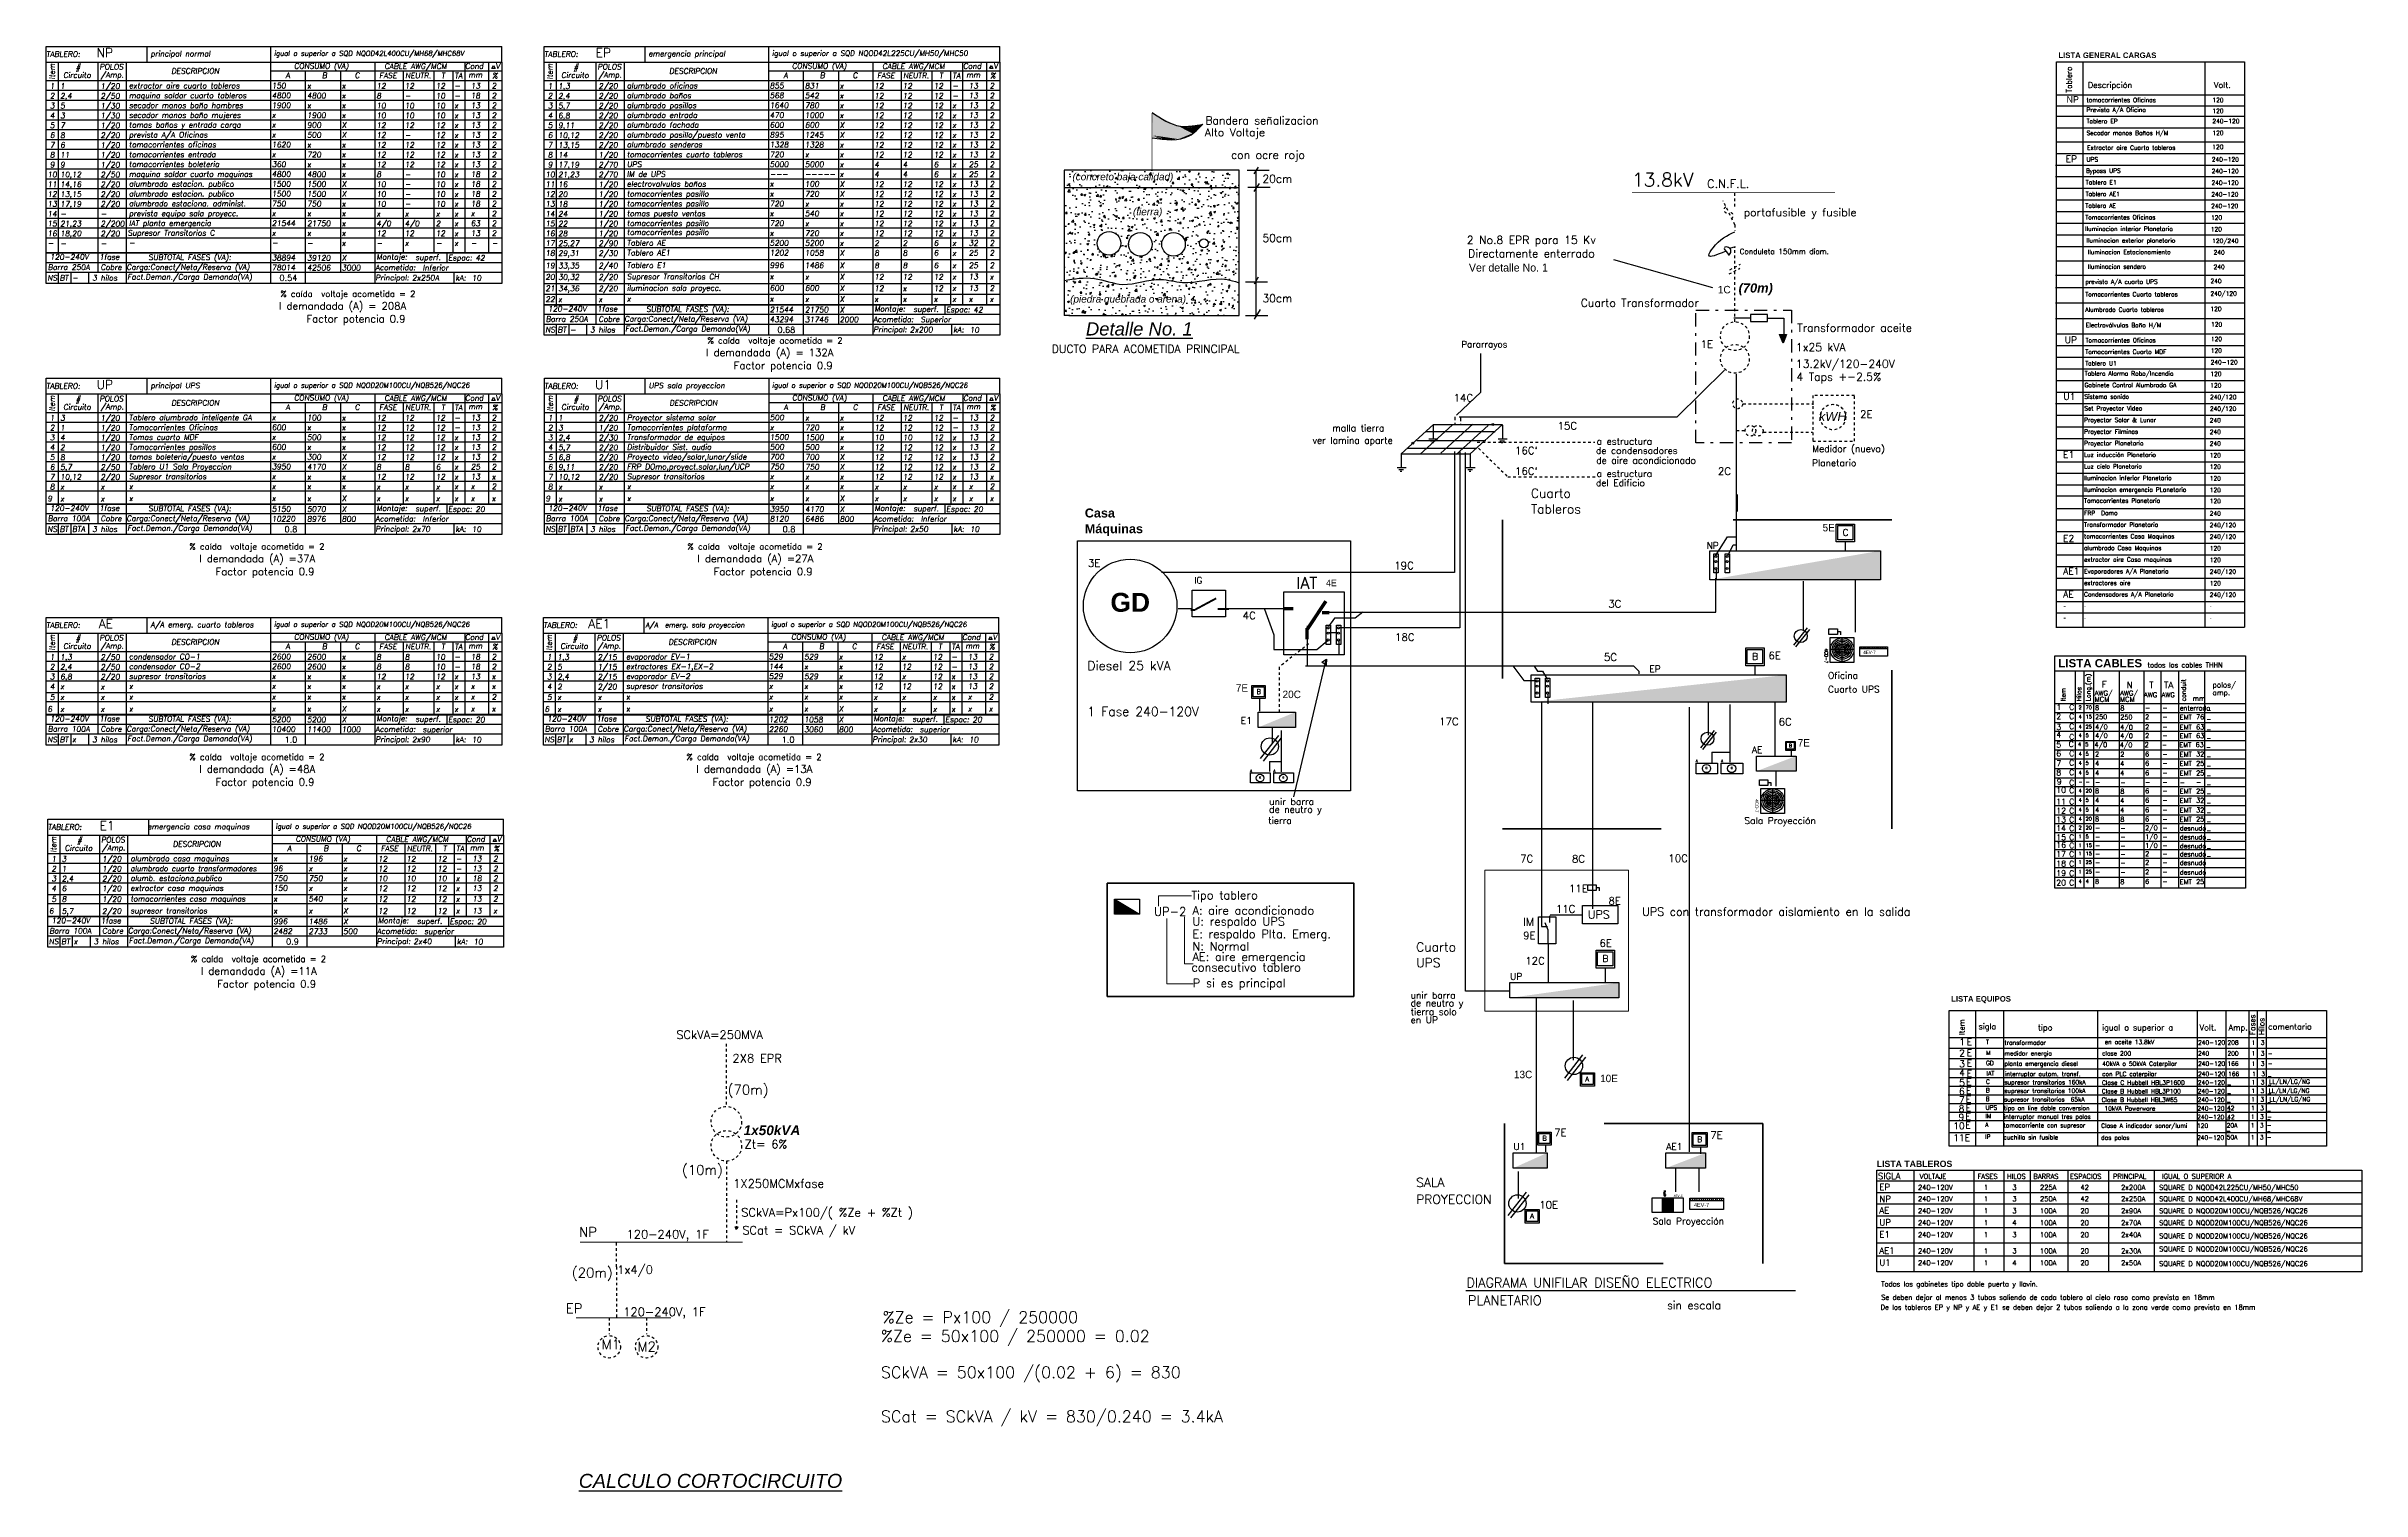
# Model space of a CAD drawing. Extents: x 305.4 to 393, y 790.4 to 845.
import ezdxf
from ezdxf.enums import TextEntityAlignment as Align

# ---------------------------------------------------------------- set-up
doc = ezdxf.new("R2010")
doc.units = 0
doc.header["$LTSCALE"] = 0.5
doc.header["$MEASUREMENT"] = 0
for name, pattern in [('ACAD_ISO03W100', [30, 12, -18]), ('DASHDOTX2', [2, 1, -0.5, 0, -0.5]), ('DASHED2', [0.375, 0.25, -0.125]), ('HIDDEN2', [0.1875, 0.125, -0.0625])]:
    doc.linetypes.add(name, pattern=pattern)
doc.layers.get('0').update_dxf_attribs({"linetype": 'CONTINUOUS'})
for name, color, linetype in [('2', 1, 'CONTINUOUS'), ('EQUIPOS', 4, 'CONTINUOUS'), ('GABINETE', 4, 'CONTINUOUS'), ('NOTAS', 210, 'CONTINUOUS'), ('P02', 1, 'CONTINUOUS'), ('TABLEROS', 5, 'CONTINUOUS'), ('TEXTCAJE', 152, 'CONTINUOUS'), ('TEXTO', 7, 'CONTINUOUS'), ('TOMAS', 4, 'HIDDEN2'), ('tuberia_alumbrado', 3, 'DASHED2'), ('UNIFILAR', 1, 'CONTINUOUS')]:
    doc.layers.add(name, color=color, linetype=linetype)
doc.styles.add('ALR', font='sanssb__.ttf')
doc.styles.add('ALR4', font='sanssb__.ttf')
doc.styles.add('romans', font='romans.shx')
doc.styles.add('ROTULOS', font='romand.shx', dxfattribs={"height": 0.3})
doc.styles.add('STYLE2', font='romans.shx')
pattern_1 = [(50, (313.49195, 831.7141), (0.71726, -0.062752), [0.075, -0.825]), (355, (313.49195, 831.7141), (-0.138751, 0.752192), [0.06, -0.66]), (100.4514, (313.5517, 831.70885), (0.57851, 0.68944), [0.06374, -0.701142]), (46.1842, (313.49195, 831.9141), (1.067241, -0.16552), [0.1125, -1.2375]), (96.6356, (313.5809, 831.9003), (0.934663, 0.974118), [0.09561, -1.051713]), (351.1842, (313.492, 831.9141), (0.934662, 0.97412), [0.09, -0.99]), (21, (313.59195, 831.8641), (0.596907, -0.402619), [0.075, -0.825]), (326, (313.59195, 831.8641), (0.243315, 0.72515), [0.06, -0.66]), (71.4514, (313.6417, 831.8305), (0.840223, 0.32253), [0.06374, -0.701142]), (37.5, (313.49195, 831.71408), (0.0121599, 0.3328939), [0, -0.652, 0, -0.67, 0, -0.6625]), (7.5, (313.49195, 831.71408), (0.2630695, 0.3944117), [0, -0.382, 0, -0.637, 0, -0.2525]), (327.5, (313.26895, 831.71408), (0.5338224, -0.0225549), [0, -0.25, 0, -0.78, 0, -1.035]), (317.5, (313.16895, 831.7141), (0.583186, 0.100105), [0, -0.325, 0, -0.518, 0, -0.735])]

msp = doc.modelspace()

# ---------------------------------------------------------------- hatches: boundary and pattern name
at = {"layer": 'TEXTO'}
h = msp.add_hatch(dxfattribs=at)
h.set_pattern_fill('AR-CONC', color=1, scale=0.1, style=0)
h.set_pattern_definition(pattern_1)
h.paths.add_polyline_path([(343.909, 840.305), (343.909, 839.641), (350.52, 839.641), (350.52, 840.305)])
h = msp.add_hatch(dxfattribs=at)
h.set_pattern_fill('AR-CONC', color=1, scale=0.1, style=0)
h.set_pattern_definition(pattern_1)
h.paths.add_polyline_path([(350.52, 839.641), (343.909, 839.641), (343.909, 834.807), (344.13, 834.807), (350.52, 834.807)])
h.paths.add_polyline_path([(346.345, 837.501, -1), (347.234, 837.501, -1)], flags=16)
h.paths.add_polyline_path([(347.601, 837.501, -1), (348.49, 837.501, -1)], flags=16)
h.paths.add_polyline_path([(345.163, 837.538, -1), (346.052, 837.538, -1)], flags=16)
h.paths.add_polyline_path([(349.025, 837.538, -1), (349.355, 837.538, -1)], flags=16)
edge = h.paths.add_edge_path()
edge.add_spline(control_points=[(343.909, 836.136), (344.293, 836.199), (345.043, 836.322), (346.235, 835.799), (347.359, 836.312), (348.664, 835.906), (349.668, 836.326), (350.348, 836.106), (350.483, 836.062)], knot_values=[0, 0, 0, 0, 11.472881, 22.409803, 36.931224, 45.131475, 62.15652, 66.367239, 66.367239, 66.367239, 66.367239], degree=3, periodic=0)

# ---------------------------------------------------------------- linework, layer by layer
at = {"layer": 'P02', "color": 7}
for p, q in [((374.633, 802.12), (392.959, 802.12)), ((376.027, 802.524), (376.027, 798.681)), ((378.303, 802.524), (378.303, 798.681)), ((379.43, 802.524), (379.43, 798.681)), ((380.423, 802.524), (380.423, 798.681)), ((381.854, 802.524), (381.854, 798.681)), ((383.386, 802.524), (383.386, 798.681)), ((385.117, 802.524), (385.117, 798.681)), ((374.633, 801.683), (392.959, 801.683)), ((374.633, 801.254), (392.959, 801.254)), ((374.633, 800.801), (392.959, 800.801)), ((374.633, 800.349), (392.959, 800.349)), ((374.633, 799.775), (392.959, 799.775)), ((374.633, 799.287), (392.959, 799.287))]:
    msp.add_line(p, q, dxfattribs=at)
msp.add_lwpolyline([(374.633, 802.524), (392.959, 802.524), (392.959, 798.681), (374.633, 798.681)], close=True, dxfattribs=at)
at = {"layer": 'TABLEROS'}
for p, q in [((356.656, 829.588), (357.87, 830.688)), ((357.368, 829.572), (358.583, 830.672)), ((357.87, 830.688), (360.478, 830.688)), ((358.146, 829.604), (359.36, 830.705)), ((358.729, 829.556), (359.943, 830.656)), ((359.263, 829.588), (360.478, 830.688)), ((356.866, 829.798), (359.474, 829.798)), ((357.239, 830.09), (359.846, 830.09)), ((357.595, 830.429), (360.203, 830.429)), ((356.656, 829.588), (359.263, 829.588))]:
    msp.add_line(p, q, dxfattribs=at)
at = {"layer": 'TABLEROS', "color": 3}
for p, q in [((357.854, 830.672), (357.854, 830.154)), ((360.478, 830.672), (360.478, 830.154)), ((357.692, 830.154), (358.032, 830.154)), ((357.757, 830.074), (357.935, 830.074)), ((357.806, 830.009), (357.87, 830.009)), ((360.316, 830.154), (360.656, 830.154)), ((360.381, 830.074), (360.559, 830.074)), ((360.429, 830.009), (360.494, 830.009)), ((356.494, 829.07), (356.834, 829.07)), ((356.559, 828.989), (356.737, 828.989)), ((356.607, 828.925), (356.672, 828.925)), ((356.656, 829.588), (356.656, 829.07)), ((359.101, 829.07), (359.441, 829.07)), ((359.166, 828.989), (359.344, 828.989)), ((359.215, 828.925), (359.279, 828.925)), ((359.263, 829.588), (359.263, 829.07))]:
    msp.add_line(p, q, dxfattribs=at)
at = {"layer": 'TABLEROS'}
for centre in [(360.109, 830.695), (357.085, 829.984)]:
    msp.add_circle(centre, 0.0353, dxfattribs=at)
for points in [[(360.091, 830.665), (360.108, 830.664), (360.08, 830.713), (360.074, 830.697)], [(360.08, 830.713), (360.074, 830.697), (360.079, 830.711), (360.118, 830.67)], [(360.093, 830.665), (360.12, 830.668), (360.075, 830.696), (360.086, 830.688)], [(360.075, 830.696), (360.086, 830.688), (360.078, 830.676)], [(360.09, 830.724), (360.09, 830.724), (360.078, 830.713), (360.127, 830.664)], [(360.078, 830.713), (360.127, 830.664), (360.11, 830.66), (360.091, 830.665)], [(360.079, 830.711), (360.118, 830.67), (360.093, 830.665), (360.12, 830.668)], [(360.082, 830.683), (360.091, 830.666), (360.08, 830.677)], [(360.09, 830.725), (360.108, 830.73), (360.14, 830.677)], [(360.14, 830.678), (360.127, 830.665), (360.09, 830.724)], [(360.11, 830.66), (360.091, 830.665), (360.109, 830.674), (360.126, 830.666)], [(360.14, 830.677), (360.14, 830.677), (360.108, 830.73), (360.127, 830.727)], [(360.108, 830.73), (360.127, 830.727), (360.14, 830.713), (360.144, 830.696)], [(360.109, 830.674), (360.126, 830.666), (360.112, 830.66)], [(360.142, 830.681), (360.142, 830.681), (360.127, 830.721), (360.145, 830.697)], [(360.127, 830.721), (360.145, 830.697), (360.14, 830.681)], [(360.14, 830.713), (360.144, 830.696), (360.141, 830.678), (360.13, 830.724)], [(360.141, 830.678), (360.13, 830.724), (360.14, 830.704), (360.145, 830.697)], [(360.14, 830.704), (360.145, 830.697), (360.142, 830.681)], [(357.055, 830.001), (357.05, 829.986), (357.055, 829.999), (357.094, 829.959)], [(357.066, 829.954), (357.083, 829.953), (357.055, 830.001), (357.05, 829.986)], [(357.051, 829.985), (357.062, 829.977), (357.053, 829.965)], [(357.068, 829.954), (357.096, 829.956), (357.051, 829.985), (357.062, 829.977)], [(357.066, 830.013), (357.066, 830.013), (357.053, 830.001), (357.102, 829.953)], [(357.053, 830.001), (357.102, 829.953), (357.086, 829.949), (357.067, 829.954)], [(357.055, 829.999), (357.094, 829.959), (357.068, 829.954), (357.096, 829.956)], [(357.058, 829.972), (357.066, 829.955), (357.056, 829.966)], [(357.066, 830.014), (357.084, 830.019), (357.116, 829.966)], [(357.116, 829.967), (357.102, 829.954), (357.066, 830.013)], [(357.086, 829.949), (357.067, 829.954), (357.085, 829.963), (357.102, 829.954)], [(357.084, 830.018), (357.103, 830.016), (357.116, 830.002), (357.12, 829.985)], [(357.116, 829.966), (357.116, 829.966), (357.084, 830.018), (357.103, 830.016)], [(357.085, 829.963), (357.102, 829.954), (357.087, 829.949)], [(357.103, 830.01), (357.121, 829.986), (357.116, 829.97)], [(357.117, 829.97), (357.117, 829.97), (357.103, 830.01), (357.121, 829.986)], [(357.117, 829.967), (357.106, 830.013), (357.116, 829.993), (357.121, 829.986)], [(357.116, 830.002), (357.12, 829.985), (357.117, 829.967), (357.106, 830.013)], [(357.116, 829.993), (357.121, 829.986), (357.117, 829.97)]]:
    msp.add_solid(points, dxfattribs=at)
at = {"layer": 'TEXTCAJE', "color": 5}
for p, q in [((368.847, 837.343), (369.024, 837.111)), ((369.079, 837.354), (369.289, 837.421))]:
    msp.add_line(p, q, dxfattribs=at)
msp.add_arc((368.949, 837.237), 0.166, 296.77741, 123.22794, dxfattribs=at)
at = {"layer": 'TEXTO', "color": 3}
for p, q in [((350.52, 840.305), (343.909, 840.305)), ((343.909, 840.305), (343.909, 834.807)), ((350.52, 834.807), (350.52, 840.305)), ((343.909, 839.641), (350.52, 839.641)), ((344.093, 834.807), (350.52, 834.807))]:
    msp.add_line(p, q, dxfattribs=at)
at = {"layer": 'TEXTO', "color": 1}
for p, q in [((350.831, 840.299), (351.666, 840.299)), ((351.249, 840.42), (351.075, 840.16)), ((351.162, 840.299), (351.162, 834.811)), ((350.849, 839.656), (351.7, 839.656)), ((351.283, 839.795), (351.075, 839.5)), ((350.762, 836.079), (351.596, 836.079)), ((351.249, 836.253), (351.092, 835.992)), ((351.318, 835.037), (351.092, 834.673)), ((350.762, 834.811), (351.613, 834.811))]:
    msp.add_line(p, q, dxfattribs=at)
at = {"layer": 'TEXTO', "color": 15}
msp.add_line((344.13, 834.807), (343.909, 834.807), dxfattribs=at)
at = {"layer": 'TEXTO', "color": 1, "const_width": 0.03}
msp.add_lwpolyline([(347.233, 840.269), (347.233, 842.151), (347.233, 842.446)], dxfattribs=at)
at = {"layer": 'TEXTO', "color": 3}
for centre, radius in [((345.608, 837.538), 0.445), ((346.789, 837.501), 0.445), ((348.045, 837.501), 0.445), ((349.19, 837.538), 0.165)]:
    msp.add_circle(centre, radius, dxfattribs=at)
at = {"layer": 'TEXTO', "color": 1}
for points in [[(347.233, 842.483), (348.304, 841.966), (349.153, 842.04)], [(347.233, 841.523), (348.636, 841.597), (349.153, 842.04)]]:
    msp.add_spline(points, degree=3, dxfattribs=at)
at = {"layer": 'TEXTO', "color": 3}
msp.add_spline([(343.909, 836.136), (345.054, 836.209), (346.125, 835.988), (347.565, 836.172), (348.378, 836.062), (350.076, 836.172), (350.483, 836.062)], degree=3, dxfattribs=at)
at = {"layer": 'TEXTO', "color": 1}
for points in [[(347.244, 842.452), (348.769, 841.68), (347.26, 841.523)], [(348.165, 841.993), (348.958, 841.865), (348.769, 841.688)], [(348.443, 841.953), (349.13, 842.034), (348.954, 841.865)], [(347.26, 841.6), (347.703, 841.475), (347.514, 841.491)], [(347.265, 841.616), (348.21, 841.479), (347.795, 841.455)], [(347.273, 841.527), (348.748, 841.692), (348.447, 841.531)], [(347.277, 841.523), (348.435, 841.531), (348.258, 841.483)], [(347.325, 841.515), (348.197, 841.479), (347.799, 841.459)], [(348.286, 841.495), (348.748, 841.688), (348.6, 841.58)]]:
    msp.add_solid(points, dxfattribs=at)
at = {"layer": 'TOMAS'}
for p, q in [((369.266, 838.93), (369.266, 839.491)), ((369.266, 838.233), (368.819, 839.144)), ((369.266, 838.233), (369.266, 838.02)), ((369.07, 836.535), (369.477, 836.748)), ((369.266, 834.573), (369.266, 837.405)), ((369.051, 836.38), (369.458, 836.593)), ((369.574, 831.474), (372.211, 831.474)), ((372.211, 831.788), (372.211, 830.066)), ((373.787, 831.788), (372.211, 831.788)), ((372.211, 831.474), (372.211, 831.436)), ((373.787, 830.066), (373.787, 831.788)), ((369.629, 830.455), (369.351, 830.455)), ((370.352, 830.399), (372.193, 830.399)), ((372.211, 830.066), (373.787, 830.066)), ((331.151, 804.999), (331.151, 807.352)), ((331.148, 802.857), (331.148, 799.826)), ((331.524, 801.404), (331.524, 800.377)), ((331.467, 800.381), (331.573, 800.381)), ((331.522, 800.266), (331.471, 800.381)), ((331.573, 800.381), (331.522, 800.266)), ((326.988, 798.87), (326.988, 799.821)), ((326.988, 798.87), (326.988, 796.966)), ((326.715, 796.947), (326.715, 796.326)), ((328.128, 796.947), (328.128, 796.326))]:
    msp.add_line(p, q, dxfattribs=at)
at = {"layer": 'TOMAS', "color": 3}
for p, q in [((359.524, 830.03), (363.965, 830.03)), ((359.575, 829.793), (360.684, 828.712)), ((360.684, 828.712), (364.068, 828.712))]:
    msp.add_line(p, q, dxfattribs=at)
at = {"layer": 'TOMAS', "color": 1}
for p, q in [((353.15, 822.407), (352.043, 821.529)), ((352.043, 821.529), (352.043, 819.767))]:
    msp.add_line(p, q, dxfattribs=at)
at = {"layer": 'TOMAS', "const_width": 0.0318}
for points in [[(331.756, 799.801), (325.609, 799.801)], [(326.411, 796.941), (329.043, 796.941), (325.459, 796.941)]]:
    msp.add_lwpolyline(points, dxfattribs=at)
at = {"layer": 'TOMAS'}
for centre, radius in [((369.266, 834.032), 0.544), ((369.266, 833.174), 0.544), ((369.37, 831.474), 0.185), ((369.852, 830.455), 0.2), ((370.13, 830.455), 0.2), ((331.143, 804.35), 0.577), ((331.143, 803.439), 0.577), ((326.715, 795.846), 0.423), ((328.128, 795.846), 0.423)]:
    msp.add_circle(centre, radius, dxfattribs=at)
at = {"layer": 'TOMAS', "color": 1}
msp.add_circle((372.971, 830.974), 0.482, dxfattribs=at)
at = {"layer": 'TOMAS'}
for centre, radius, start, end in [((368.986, 838.804), 0.129, 119.42882, 298.54769), ((369.088, 838.582), 0.114, 286.30302, 113.17235)]:
    msp.add_arc(centre, radius, start, end, dxfattribs=at)
msp.add_solid([(331.471, 800.381), (331.573, 800.381), (331.527, 800.27)], dxfattribs=at)
at = {"layer": 'tuberia_alumbrado', "color": 3}
for p, q in [((358.68, 830.977), (358.68, 830.71)), ((358.888, 830.947), (358.888, 830.68))]:
    msp.add_line(p, q, dxfattribs=at)
at = {"layer": 'UNIFILAR', "color": 2, "linetype": 'Continuous'}
for p, q in [((305.435, 844.98), (313.916, 844.98)), ((309.237, 844.98), (309.237, 844.385)), ((313.916, 844.98), (322.657, 844.98)), ((322.657, 844.385), (322.657, 844.98)), ((324.257, 844.98), (332.738, 844.98)), ((324.257, 844.385), (324.257, 844.98)), ((328.058, 844.98), (328.058, 844.385)), ((332.738, 844.98), (341.478, 844.98)), ((341.478, 844.385), (341.478, 844.98)), ((305.435, 844.385), (322.657, 844.385)), ((313.916, 844.06), (322.657, 844.06)), ((324.257, 844.385), (341.478, 844.385)), ((305.435, 832.442), (313.916, 832.442)), ((305.435, 831.846), (305.435, 832.442)), ((309.237, 832.442), (309.237, 831.846)), ((313.916, 832.442), (322.657, 832.442)), ((322.657, 831.846), (322.657, 832.442)), ((324.262, 832.442), (332.743, 832.442)), ((324.262, 831.846), (324.262, 832.442)), ((328.064, 832.442), (328.064, 831.846)), ((332.743, 832.442), (341.484, 832.442)), ((341.484, 831.846), (341.484, 832.442)), ((305.435, 831.846), (322.657, 831.846)), ((324.262, 831.846), (341.484, 831.846)), ((305.435, 823.407), (313.916, 823.407)), ((305.435, 822.812), (305.435, 823.407)), ((305.435, 822.812), (322.657, 822.812)), ((309.237, 823.407), (309.237, 822.812)), ((313.916, 823.407), (322.657, 823.407)), ((322.657, 822.812), (322.657, 823.407)), ((324.226, 823.407), (332.706, 823.407)), ((324.226, 822.812), (324.226, 823.407)), ((324.226, 822.812), (341.447, 822.812)), ((328.027, 823.407), (328.027, 822.812)), ((332.706, 823.407), (341.447, 823.407)), ((341.447, 822.812), (341.447, 823.407)), ((313.916, 822.487), (322.657, 822.487)), ((305.493, 815.777), (313.974, 815.777)), ((305.493, 815.182), (305.493, 815.777)), ((309.295, 815.777), (309.295, 815.182)), ((313.974, 815.777), (322.714, 815.777)), ((322.714, 815.182), (322.714, 815.777)), ((305.493, 815.182), (322.714, 815.182))]:
    msp.add_line(p, q, dxfattribs=at)
at = {"layer": 'UNIFILAR', "color": 6, "linetype": 'Continuous'}
msp.add_line((305.435, 844.385), (305.435, 844.98), dxfattribs=at)
at = {"layer": 'UNIFILAR', "color": 5, "linetype": 'Continuous'}
for p, q in [((313.916, 844.98), (313.916, 836.026)), ((332.738, 844.98), (332.738, 834.067)), ((305.886, 844.385), (305.886, 837.189)), ((307.383, 844.385), (307.383, 836.446)), ((308.452, 844.385), (308.452, 836.026)), ((315.224, 844.06), (315.224, 836.026)), ((316.56, 844.06), (316.56, 836.446)), ((317.853, 844.385), (317.853, 836.026)), ((318.927, 844.06), (318.927, 837.173)), ((320.087, 844.06), (320.087, 837.173)), ((320.797, 844.06), (320.797, 837.173)), ((321.251, 844.385), (321.251, 837.173)), ((322.149, 844.385), (322.149, 837.173)), ((324.708, 844.385), (324.708, 835.23)), ((326.205, 844.385), (326.205, 834.487)), ((327.273, 844.385), (327.273, 834.067)), ((332.738, 844.06), (341.478, 844.06)), ((334.046, 844.06), (334.046, 834.067)), ((335.382, 844.06), (335.382, 834.487)), ((336.675, 844.385), (336.675, 834.067)), ((337.748, 844.06), (337.748, 835.214)), ((338.909, 844.06), (338.909, 835.214)), ((339.619, 844.06), (339.619, 835.214)), ((340.072, 844.385), (340.072, 835.214)), ((340.971, 844.385), (340.971, 835.214)), ((305.435, 843.691), (322.657, 843.691)), ((305.435, 843.319), (322.657, 843.319)), ((305.435, 842.948), (322.657, 842.948)), ((324.257, 843.691), (341.478, 843.691)), ((324.257, 843.319), (341.478, 843.319)), ((324.257, 842.948), (341.478, 842.948)), ((305.435, 842.576), (322.657, 842.576)), ((305.435, 842.205), (322.657, 842.205)), ((324.257, 842.576), (341.478, 842.576)), ((324.257, 842.205), (341.478, 842.205)), ((305.435, 841.834), (322.657, 841.834)), ((305.435, 841.462), (322.657, 841.462)), ((324.257, 841.834), (341.478, 841.834)), ((324.257, 841.462), (341.478, 841.462)), ((305.435, 841.091), (322.657, 841.091)), ((305.435, 840.72), (322.657, 840.72)), ((305.435, 840.348), (322.657, 840.348)), ((324.257, 841.091), (341.478, 841.091)), ((324.257, 840.72), (341.478, 840.72)), ((324.257, 840.348), (341.478, 840.348)), ((305.435, 839.977), (322.657, 839.977)), ((305.435, 839.605), (322.657, 839.605)), ((324.257, 839.977), (341.478, 839.977)), ((324.257, 839.605), (341.478, 839.605)), ((305.435, 839.234), (322.657, 839.234)), ((305.435, 838.863), (322.657, 838.863)), ((305.435, 838.491), (322.657, 838.491)), ((324.257, 839.234), (341.478, 839.234)), ((324.257, 838.863), (341.478, 838.863)), ((324.257, 838.491), (341.478, 838.491)), ((305.435, 838.12), (322.657, 838.12)), ((305.435, 837.748), (322.657, 837.748)), ((324.257, 838.12), (341.478, 838.12)), ((324.257, 837.748), (341.478, 837.748)), ((305.435, 837.189), (322.657, 837.189)), ((305.435, 837.173), (322.657, 837.173)), ((305.435, 836.817), (322.657, 836.817)), ((320.576, 837.173), (320.576, 836.817)), ((324.257, 837.377), (341.478, 837.377)), ((324.257, 836.927), (341.478, 836.927)), ((305.435, 836.446), (322.657, 836.446)), ((305.889, 836.446), (305.889, 836.026)), ((306.359, 836.446), (306.359, 836.026)), ((307.036, 836.446), (307.036, 836.026)), ((320.835, 836.446), (320.835, 836.026)), ((324.257, 836.455), (341.478, 836.455)), ((324.257, 836.023), (341.478, 836.023)), ((324.257, 835.613), (341.478, 835.613)), ((324.257, 835.23), (341.478, 835.23)), ((324.257, 835.214), (341.478, 835.214)), ((339.398, 835.214), (339.398, 834.858)), ((324.257, 834.858), (341.478, 834.858)), ((324.257, 834.487), (341.478, 834.487)), ((324.711, 834.487), (324.711, 834.067)), ((325.181, 834.487), (325.181, 834.067)), ((325.858, 834.487), (325.858, 834.067)), ((339.657, 834.487), (339.657, 834.067)), ((313.916, 832.442), (313.916, 826.534)), ((332.743, 832.442), (332.743, 826.534)), ((305.886, 831.846), (305.886, 827.696)), ((307.383, 831.846), (307.383, 826.953)), ((308.452, 831.846), (308.452, 826.534)), ((313.916, 831.521), (322.657, 831.521)), ((315.224, 831.521), (315.224, 826.534)), ((316.56, 831.521), (316.56, 826.953)), ((317.853, 831.846), (317.853, 826.534)), ((318.927, 831.521), (318.927, 827.681)), ((320.087, 831.521), (320.087, 827.681)), ((320.797, 831.521), (320.797, 827.681)), ((321.251, 831.846), (321.251, 827.681)), ((322.149, 831.846), (322.149, 827.681)), ((324.713, 831.846), (324.713, 827.696)), ((326.21, 831.846), (326.21, 826.953)), ((327.279, 831.846), (327.279, 826.534)), ((332.743, 831.521), (341.484, 831.521)), ((334.051, 831.521), (334.051, 826.534)), ((335.387, 831.521), (335.387, 826.953)), ((336.68, 831.846), (336.68, 826.534)), ((337.754, 831.521), (337.754, 827.681)), ((338.914, 831.521), (338.914, 827.681)), ((339.624, 831.521), (339.624, 827.681)), ((340.078, 831.846), (340.078, 827.681)), ((340.977, 831.846), (340.977, 827.681)), ((305.435, 831.152), (322.657, 831.152)), ((305.435, 830.781), (322.657, 830.781)), ((324.262, 831.152), (341.484, 831.152)), ((324.262, 830.781), (341.484, 830.781)), ((305.435, 830.409), (322.657, 830.409)), ((305.435, 830.038), (322.657, 830.038)), ((324.262, 830.409), (341.484, 830.409)), ((324.262, 830.038), (341.484, 830.038)), ((305.435, 829.666), (322.657, 829.666)), ((305.435, 829.295), (322.657, 829.295)), ((305.435, 828.924), (322.657, 828.924)), ((324.262, 829.666), (341.484, 829.666)), ((324.262, 829.295), (341.484, 829.295)), ((324.262, 828.924), (341.484, 828.924)), ((305.435, 828.552), (322.657, 828.552)), ((305.435, 828.181), (322.657, 828.181)), ((324.262, 828.552), (341.484, 828.552)), ((324.262, 828.181), (341.484, 828.181)), ((305.435, 827.696), (322.657, 827.696)), ((305.435, 827.681), (322.657, 827.681)), ((305.435, 827.325), (322.657, 827.325)), ((320.576, 827.681), (320.576, 827.325)), ((324.262, 827.696), (341.484, 827.696)), ((324.262, 827.681), (341.484, 827.681)), ((324.262, 827.325), (341.484, 827.325)), ((339.403, 827.681), (339.403, 827.325)), ((305.435, 826.953), (322.657, 826.953)), ((305.889, 826.953), (305.889, 826.534)), ((306.359, 826.953), (306.359, 826.534)), ((307.036, 826.953), (307.036, 826.534)), ((320.835, 826.953), (320.835, 826.534)), ((324.262, 826.953), (341.484, 826.953)), ((324.716, 826.953), (324.716, 826.534)), ((325.186, 826.953), (325.186, 826.534)), ((325.864, 826.953), (325.864, 826.534)), ((339.662, 826.953), (339.662, 826.534)), ((305.886, 822.812), (305.886, 819.745)), ((307.383, 822.812), (307.383, 819.002)), ((308.452, 822.812), (308.452, 818.583)), ((313.916, 823.407), (313.916, 818.583)), ((317.853, 822.812), (317.853, 818.583)), ((321.251, 822.812), (321.251, 819.729)), ((322.149, 822.812), (322.149, 819.729)), ((324.676, 822.812), (324.676, 819.745)), ((326.174, 822.812), (326.174, 819.002)), ((327.242, 822.812), (327.242, 818.583)), ((332.706, 823.407), (332.706, 818.583)), ((336.644, 822.812), (336.644, 818.583)), ((340.041, 822.812), (340.041, 819.729)), ((340.94, 822.812), (340.94, 819.729)), ((305.435, 822.118), (322.657, 822.118)), ((315.224, 822.487), (315.224, 818.583)), ((316.56, 822.487), (316.56, 819.002)), ((318.927, 822.487), (318.927, 819.729)), ((320.087, 822.487), (320.087, 819.729)), ((320.797, 822.487), (320.797, 819.729)), ((324.226, 822.118), (341.447, 822.118)), ((332.706, 822.487), (341.447, 822.487)), ((334.015, 822.487), (334.015, 818.583)), ((335.35, 822.487), (335.35, 819.002)), ((337.717, 822.487), (337.717, 819.729)), ((338.878, 822.487), (338.878, 819.729)), ((339.588, 822.487), (339.588, 819.729)), ((305.435, 821.746), (322.657, 821.746)), ((305.435, 821.375), (322.657, 821.375)), ((305.435, 821.004), (322.657, 821.004)), ((324.226, 821.746), (341.447, 821.746)), ((324.226, 821.375), (341.447, 821.375)), ((324.226, 821.004), (341.447, 821.004)), ((305.435, 820.562), (322.657, 820.562)), ((305.435, 820.23), (322.657, 820.23)), ((324.226, 820.562), (341.447, 820.562)), ((324.226, 820.23), (341.447, 820.23)), ((305.435, 819.745), (322.657, 819.745)), ((305.435, 819.729), (322.657, 819.729)), ((305.435, 819.374), (322.657, 819.374)), ((320.576, 819.729), (320.576, 819.374)), ((324.226, 819.745), (341.447, 819.745)), ((324.226, 819.729), (341.447, 819.729)), ((324.226, 819.374), (341.447, 819.374)), ((339.367, 819.729), (339.367, 819.374)), ((305.435, 819.002), (322.657, 819.002)), ((305.889, 819.002), (305.889, 818.583)), ((306.359, 819.002), (306.359, 818.583)), ((307.036, 819.002), (307.036, 818.583)), ((320.835, 819.002), (320.835, 818.583)), ((324.226, 819.002), (341.447, 819.002)), ((324.679, 819.002), (324.679, 818.583)), ((325.149, 819.002), (325.149, 818.583)), ((325.827, 819.002), (325.827, 818.583)), ((339.625, 819.002), (339.625, 818.583)), ((313.974, 815.777), (313.974, 810.952)), ((305.944, 815.182), (305.944, 812.115)), ((307.441, 815.182), (307.441, 811.372)), ((308.51, 815.182), (308.51, 810.952)), ((313.974, 814.857), (322.714, 814.857)), ((315.282, 814.857), (315.282, 810.952)), ((316.618, 814.857), (316.618, 811.372)), ((317.911, 815.182), (317.911, 810.952)), ((318.985, 814.857), (318.985, 812.099)), ((320.145, 814.857), (320.145, 812.099)), ((320.855, 814.857), (320.855, 812.099)), ((321.309, 815.182), (321.309, 812.099)), ((322.207, 815.182), (322.207, 812.099)), ((305.493, 814.488), (322.714, 814.488)), ((305.493, 814.116), (322.714, 814.116)), ((305.493, 813.745), (322.714, 813.745)), ((305.493, 813.374), (322.714, 813.374)), ((305.493, 812.932), (322.714, 812.932)), ((305.493, 812.6), (322.714, 812.6)), ((305.493, 812.115), (322.714, 812.115)), ((305.493, 812.099), (322.714, 812.099)), ((305.493, 811.743), (322.714, 811.743)), ((305.493, 811.372), (322.714, 811.372)), ((305.947, 811.372), (305.947, 810.952)), ((306.417, 811.372), (306.417, 810.952)), ((307.094, 811.372), (307.094, 810.952)), ((320.634, 812.099), (320.634, 811.743)), ((320.893, 811.372), (320.893, 810.952))]:
    msp.add_line(p, q, dxfattribs=at)
at = {"layer": 'UNIFILAR', "color": 3}
for p, q in [((322.272, 844.138), (322.338, 844.259)), ((322.398, 844.138), (322.275, 844.138)), ((322.338, 844.259), (322.398, 844.138)), ((341.093, 844.138), (341.16, 844.259)), ((341.22, 844.138), (341.096, 844.138)), ((341.16, 844.259), (341.22, 844.138)), ((367.084, 830.987), (368.873, 832.743)), ((322.272, 831.6), (322.338, 831.72)), ((322.398, 831.6), (322.275, 831.6)), ((322.338, 831.72), (322.398, 831.6)), ((341.099, 831.6), (341.165, 831.72)), ((341.226, 831.6), (341.102, 831.6)), ((341.165, 831.72), (341.226, 831.6)), ((358.745, 831.049), (359.664, 831.918)), ((358.846, 830.987), (367.084, 830.987)), ((358.671, 829.672), (358.671, 825.103)), ((358.867, 829.661), (358.867, 823.006)), ((359.077, 809.284), (359.077, 829.63)), ((368.537, 825.733), (368.982, 826.452)), ((368.982, 826.452), (369.325, 826.452)), ((373.448, 825.94), (373.448, 826.258)), ((358.671, 825.103), (347.593, 825.103)), ((358.867, 823.006), (354.32, 823.006)), ((373.138, 822.873), (373.251, 822.873)), ((373.251, 822.873), (373.251, 822.748)), ((322.272, 822.565), (322.338, 822.686)), ((322.398, 822.565), (322.275, 822.565)), ((322.338, 822.686), (322.398, 822.565)), ((341.062, 822.565), (341.128, 822.686)), ((341.189, 822.565), (341.065, 822.565)), ((341.128, 822.686), (341.189, 822.565)), ((374.034, 822.293), (373.992, 822.215)), ((375.029, 822.215), (373.993, 822.215)), ((374.093, 822.293), (374.051, 822.215)), ((374.16, 822.293), (374.117, 822.215)), ((374.23, 822.293), (374.188, 822.215)), ((374.299, 822.293), (374.256, 822.215)), ((374.365, 822.293), (374.323, 822.215)), ((374.43, 822.293), (374.387, 822.215)), ((374.495, 822.293), (374.452, 822.215)), ((374.556, 822.293), (374.513, 822.215)), ((374.619, 822.293), (374.576, 822.215)), ((374.678, 822.293), (374.635, 822.215)), ((374.735, 822.293), (374.693, 822.215)), ((374.8, 822.293), (374.757, 822.215)), ((374.859, 822.293), (374.817, 822.215)), ((374.924, 822.293), (374.881, 822.215)), ((374.989, 822.293), (374.946, 822.215)), ((370.033, 821.245), (370.033, 821.574)), ((351.296, 820.322), (351.296, 819.859)), ((371.39, 818.371), (371.39, 818.131)), ((370.515, 817.167), (370.628, 817.167)), ((370.628, 817.167), (370.628, 817.043)), ((322.329, 814.935), (322.396, 815.056)), ((322.456, 814.935), (322.332, 814.935)), ((322.396, 815.056), (322.456, 814.935)), ((364.025, 813.196), (364.138, 813.196)), ((364.138, 813.196), (364.138, 813.072)), ((364.374, 809.622), (364.374, 810.158)), ((360.761, 809.284), (359.077, 809.284))]:
    msp.add_line(p, q, dxfattribs=at)
at = {"layer": 'UNIFILAR', "color": 7}
for p, q in [((381.416, 844.399), (388.527, 844.399)), ((381.416, 823.042), (381.416, 844.399)), ((382.414, 844.399), (382.414, 823.042)), ((387.028, 844.399), (387.028, 823.042)), ((388.527, 844.399), (388.527, 823.042)), ((381.416, 843.142), (388.527, 843.142)), ((381.416, 842.733), (388.527, 842.733)), ((381.416, 842.345), (388.527, 842.345)), ((381.416, 841.901), (388.527, 841.901)), ((381.416, 841.374), (388.527, 841.374)), ((381.389, 840.496), (388.514, 840.496)), ((381.396, 840.935), (388.521, 840.935)), ((381.383, 840.057), (388.508, 840.057)), ((381.401, 839.618), (388.526, 839.618)), ((381.417, 838.74), (388.542, 838.74)), ((381.423, 839.179), (388.548, 839.179)), ((381.397, 838.301), (388.522, 838.301)), ((381.425, 837.862), (388.549, 837.862)), ((381.428, 837.423), (388.553, 837.423)), ((381.428, 836.877), (388.553, 836.877)), ((381.39, 836.338), (388.515, 836.338)), ((381.39, 835.866), (388.515, 835.866)), ((381.39, 835.287), (388.515, 835.287)), ((381.39, 834.693), (388.515, 834.693)), ((381.404, 834.115), (388.528, 834.115)), ((381.398, 833.237), (388.523, 833.237)), ((381.404, 833.676), (388.529, 833.676)), ((381.402, 832.359), (388.527, 832.359)), ((381.417, 832.798), (388.542, 832.798)), ((381.39, 831.481), (388.515, 831.481)), ((381.413, 831.92), (388.538, 831.92)), ((381.409, 831.043), (388.534, 831.043)), ((381.409, 830.604), (388.534, 830.604)), ((381.409, 830.165), (388.534, 830.165)), ((381.409, 829.726), (388.534, 829.726)), ((381.409, 829.287), (388.534, 829.287)), ((381.409, 828.848), (388.534, 828.848)), ((381.409, 828.409), (388.534, 828.409)), ((381.409, 827.993), (388.534, 827.993)), ((381.409, 827.525), (388.534, 827.525)), ((381.409, 827.086), (388.534, 827.086)), ((381.409, 826.647), (388.534, 826.647)), ((381.409, 826.208), (388.534, 826.208)), ((381.409, 825.77), (388.534, 825.77)), ((381.409, 825.325), (388.534, 825.325)), ((381.409, 824.887), (388.534, 824.887)), ((381.409, 824.45), (388.534, 824.45)), ((381.409, 824.011), (388.534, 824.011)), ((381.402, 823.042), (388.527, 823.042)), ((381.409, 823.572), (388.534, 823.572)), ((381.36, 821.382), (388.572, 821.382)), ((382.132, 821.382), (382.132, 813.172)), ((382.449, 821.382), (382.449, 813.172)), ((382.82, 821.382), (382.82, 813.172)), ((383.79, 821.382), (383.79, 813.172)), ((384.72, 821.382), (384.72, 813.172)), ((385.36, 821.382), (385.36, 813.172)), ((386.036, 821.382), (386.036, 813.172)), ((387.019, 821.382), (387.019, 813.172)), ((381.36, 820.155), (388.572, 820.155)), ((381.36, 819.811), (388.572, 819.811)), ((381.36, 819.43), (388.572, 819.43)), ((381.343, 818.76), (388.554, 818.76)), ((381.36, 819.103), (388.572, 819.103)), ((381.36, 818.406), (388.572, 818.406)), ((381.36, 818.056), (388.572, 818.056)), ((381.36, 817.692), (388.572, 817.692)), ((381.36, 817.346), (388.572, 817.346)), ((381.36, 817.011), (388.572, 817.011)), ((381.36, 816.659), (388.572, 816.659)), ((381.36, 816.295), (388.572, 816.295)), ((381.36, 815.951), (388.572, 815.951)), ((381.36, 815.616), (388.572, 815.616)), ((381.36, 815.282), (388.572, 815.282)), ((381.36, 814.947), (388.572, 814.947)), ((381.36, 814.638), (388.572, 814.638)), ((381.36, 814.312), (388.572, 814.312)), ((381.36, 813.951), (388.572, 813.951)), ((381.36, 813.59), (388.572, 813.59)), ((377.363, 808.555), (391.623, 808.555)), ((377.363, 803.425), (377.363, 808.555)), ((378.361, 808.555), (378.361, 803.425)), ((379.413, 808.555), (379.413, 803.425)), ((382.975, 808.555), (382.975, 803.425)), ((386.745, 808.555), (386.745, 803.425)), ((387.827, 808.555), (387.827, 803.425)), ((388.692, 808.555), (388.692, 803.425)), ((389.005, 808.555), (389.005, 803.425)), ((389.351, 808.555), (389.351, 803.425)), ((391.623, 808.555), (391.623, 803.425)), ((377.363, 807.533), (391.623, 807.533)), ((377.363, 807.124), (391.623, 807.124)), ((377.363, 806.736), (391.623, 806.736)), ((377.363, 806.348), (391.623, 806.348)), ((377.33, 805.37), (391.604, 805.37)), ((377.336, 805.696), (391.61, 805.696)), ((377.343, 806.022), (391.616, 806.022)), ((377.344, 804.392), (391.617, 804.392)), ((377.35, 804.718), (391.624, 804.718)), ((377.356, 805.044), (391.63, 805.044)), ((377.344, 803.942), (391.617, 803.942)), ((391.623, 803.425), (377.363, 803.425))]:
    msp.add_line(p, q, dxfattribs=at)
at = {"layer": 'UNIFILAR'}
for p, q in [((364.679, 836.932), (368.416, 835.865)), ((371.118, 834.713), (371.118, 834.102)), ((353.1, 823.08), (353.1, 821.571)), ((353.034, 821.571), (365.428, 821.571)), ((365.628, 821.371), (365.428, 821.571)), ((365.628, 821.371), (365.628, 821.27)), ((367.532, 820.014), (367.532, 807.034)), ((361.955, 812.052), (361.955, 811.724)), ((361.955, 811.724), (362.178, 811.724)), ((367.532, 807.034), (367.532, 803.215)), ((359.097, 797.969), (371.554, 797.969))]:
    msp.add_line(p, q, dxfattribs=at)
at = {"layer": 'UNIFILAR', "color": 1}
for p, q in [((369.226, 834.724), (369.837, 834.724)), ((370.485, 834.713), (371.118, 834.713)), ((359.664, 831.918), (359.664, 833.372)), ((348.75, 823.731), (348.221, 823.731)), ((352.332, 823.731), (350.006, 823.731)), ((361.68, 821.564), (361.8, 821.369)), ((361.8, 821.369), (361.994, 821.369)), ((361.994, 821.369), (362.174, 821.07)), ((361.955, 820.205), (361.955, 812.052)), ((363.879, 820.205), (363.879, 812.397)), ((368.25, 820.212), (368.25, 818.95)), ((369.077, 820.118), (369.077, 817.933)), ((370.789, 818.19), (370.789, 820.181)), ((351.775, 819.231), (351.775, 818.614)), ((352.013, 818.949), (351.324, 818.073)), ((352.119, 818.855), (351.429, 817.979)), ((352.108, 819.137), (352.108, 817.564)), ((368.476, 819.138), (367.959, 818.481)), ((368.555, 819.068), (368.037, 818.41)), ((370.814, 817.589), (370.814, 817.033)), ((362.1, 803.448), (362.1, 803.208)), ((367.02, 802.593), (367.02, 801.708)), ((367.903, 802.593), (367.903, 801.708)), ((367.966, 803.376), (367.966, 803.136)), ((361.07, 802.466), (361.07, 801.456)), ((361.374, 801.684), (360.684, 800.807)), ((361.479, 801.59), (360.789, 800.714)), ((366.929, 801.395), (366.53, 801.395)), ((366.929, 801.349), (366.53, 801.349)), ((366.929, 801.304), (366.53, 801.304)), ((366.929, 801.258), (366.53, 801.258)), ((366.929, 801.219), (366.53, 801.219)), ((366.929, 801.173), (366.53, 801.173)), ((366.929, 801.128), (366.53, 801.128)), ((366.929, 801.082), (366.53, 801.082)), ((366.929, 801.037), (366.53, 801.037)), ((366.929, 800.991), (366.53, 800.991)), ((366.615, 801.511), (366.583, 801.589)), ((366.658, 801.588), (366.615, 801.511)), ((367.618, 801.461), (367.566, 801.366)), ((368.833, 801.366), (367.568, 801.366)), ((367.69, 801.461), (367.638, 801.366)), ((367.771, 801.461), (367.719, 801.366)), ((367.857, 801.461), (367.805, 801.366)), ((367.941, 801.461), (367.889, 801.366)), ((368.022, 801.461), (367.97, 801.366)), ((368.101, 801.461), (368.049, 801.366)), ((368.18, 801.461), (368.128, 801.366)), ((368.255, 801.461), (368.203, 801.366)), ((368.331, 801.461), (368.279, 801.366)), ((368.404, 801.461), (368.352, 801.366)), ((368.474, 801.461), (368.422, 801.366)), ((368.553, 801.461), (368.501, 801.366)), ((368.625, 801.461), (368.573, 801.366)), ((368.704, 801.461), (368.652, 801.366)), ((368.783, 801.461), (368.731, 801.366))]:
    msp.add_line(p, q, dxfattribs=at)
at = {"layer": 'UNIFILAR', "color": 3, "linetype": 'Continuous'}
for p, q in [((370.935, 834.09), (371.214, 834.09)), ((371.09, 833.765), (370.951, 834.09)), ((371.214, 834.09), (371.09, 833.765))]:
    msp.add_line(p, q, dxfattribs=at)
at = {"layer": 'UNIFILAR', "color": 5}
for p, q in [((369.331, 825.925), (369.331, 832.598)), ((369.356, 828.043), (369.356, 827.4)), ((368.544, 823.608), (368.544, 824.891)), ((371.84, 824.77), (371.84, 822.931)), ((373.811, 824.807), (373.811, 822.846)), ((353.712, 823.608), (368.544, 823.608)), ((351.667, 817.959), (351.667, 817.577)), ((351.669, 817.959), (352.108, 817.959)), ((368.394, 818.319), (368.394, 817.901)), ((368.398, 818.319), (369.056, 818.319))]:
    msp.add_line(p, q, dxfattribs=at)
at = {"layer": 'UNIFILAR', "color": 6}
for p, q in [((369.003, 825.731), (369.202, 826.145)), ((369.202, 826.145), (369.314, 826.145)), ((351.482, 823.719), (351.833, 822.75)), ((355.2, 823.597), (354.911, 823.37)), ((351.833, 822.75), (351.833, 822.193)), ((354.127, 823.37), (353.9, 823.061)), ((354.911, 823.37), (354.127, 823.37)), ((351.833, 822.193), (353.463, 822.193)), ((353.463, 822.193), (353.855, 822.523)), ((373.748, 822.197), (372.856, 822.197)), ((373.319, 821.745), (373.319, 822.638)), ((360.871, 821.579), (361.29, 821.025)), ((361.29, 821.025), (361.755, 821.025)), ((370.697, 816.04), (370.697, 816.932)), ((371.126, 816.492), (370.234, 816.492)), ((362.208, 811.583), (362.089, 811.871)), ((362.208, 811.078), (362.208, 811.583)), ((362.257, 812.128), (362.257, 811.876)), ((362.283, 812.163), (363.519, 812.163)), ((362.208, 811.078), (362.208, 809.608)), ((361.749, 809.029), (361.749, 803.182)), ((363.156, 808.934), (363.156, 806.676)), ((363.509, 806.879), (362.819, 806.003)), ((363.614, 806.786), (362.924, 805.909))]:
    msp.add_line(p, q, dxfattribs=at)
at = {"layer": 'UNIFILAR', "color": 4}
for p, q in [((372, 823.015), (371.483, 822.358)), ((372.079, 822.945), (371.562, 822.288)), ((352.59, 816.625), (353.813, 821.803)), ((353.647, 821.71), (353.833, 821.826)), ((353.809, 821.606), (353.647, 821.71)), ((353.833, 821.826), (353.809, 821.606)), ((345.809, 812.755), (346.765, 812.19))]:
    msp.add_line(p, q, dxfattribs=at)
at = {"layer": 'UNIFILAR', "lineweight": 15}
for p, q in [((347.483, 812.5), (347.483, 812.881)), ((347.483, 812.881), (348.721, 812.881)), ((347.792, 809.561), (347.792, 812.026)), ((348.463, 812.098), (348.463, 810.314)), ((348.463, 810.314), (348.793, 810.314)), ((348.793, 809.561), (347.792, 809.561))]:
    msp.add_line(p, q, dxfattribs=at)
at = {"layer": 'UNIFILAR', "color": 2, "linetype": 'Continuous'}
for points in [[(322.657, 844.385), (322.657, 836.026), (305.435, 836.026), (305.435, 844.385)], [(341.478, 844.385), (341.478, 834.067), (324.257, 834.067), (324.257, 844.385)], [(322.657, 831.846), (322.657, 826.534), (305.435, 826.534), (305.435, 831.846)], [(341.484, 831.846), (341.484, 826.534), (324.262, 826.534), (324.262, 831.846)], [(322.657, 822.812), (322.657, 818.583), (305.435, 818.583), (305.435, 822.812)], [(341.447, 822.812), (341.447, 818.583), (324.226, 818.583), (324.226, 822.812)], [(322.714, 815.182), (322.714, 810.952), (305.493, 810.952), (305.493, 815.182)]]:
    msp.add_lwpolyline(points, dxfattribs=at)
at = {"layer": 'UNIFILAR'}
for points, const_width in [([(365.372, 839.457), (373.053, 839.457)], 0.025), ([(348.866, 823.681), (348.693, 823.681)], 0.072), ([(348.866, 823.7), (349.658, 824.125)], 0.072), ([(349.716, 823.72), (350.141, 823.72)], 0.072)]:
    msp.add_lwpolyline(points, dxfattribs=dict(at, const_width=const_width))
at = {"layer": 'UNIFILAR', "color": 5, "linetype": 'DASHDOTX2'}
msp.add_lwpolyline([(367.788, 835.018), (371.399, 835.018), (371.399, 829.994), (367.788, 829.994)], close=True, dxfattribs=at)
at = {"layer": 'UNIFILAR'}
for points in [[(369.857, 834.581), (370.494, 834.581), (370.494, 834.846), (369.857, 834.846)], [(348.75, 824.434), (350.006, 824.434), (350.006, 823.43), (348.75, 823.43)]]:
    msp.add_lwpolyline(points, close=True, dxfattribs=at)
at = {"layer": 'UNIFILAR', "color": 4}
msp.add_lwpolyline([(344.419, 826.303), (354.737, 826.303), (354.737, 816.856), (344.419, 816.856)], close=True, dxfattribs=at)
at = {"layer": 'UNIFILAR', "color": 4, "linetype": 'ACAD_ISO03W100', "lineweight": 40}
for points in [[(375.202, 827.094), (360.475, 827.094), (360.475, 815.417), (375.202, 815.417)], [(370.325, 804.289), (360.555, 804.289), (360.555, 798.99), (370.325, 798.99)]]:
    msp.add_lwpolyline(points, close=True, dxfattribs=at)
at = {"layer": 'UNIFILAR', "color": 3}
for points in [[(373.091, 826.933), (373.786, 826.933), (373.786, 826.258), (373.091, 826.258)], [(373.15, 826.873), (373.727, 826.873), (373.727, 826.337), (373.15, 826.337)], [(368.469, 825.812), (368.629, 825.812), (368.629, 825.085), (368.469, 825.085)], [(354.208, 823.111), (354.367, 823.111), (354.367, 822.384), (354.208, 822.384)], [(373.138, 822.974), (373.138, 822.76), (372.822, 822.76), (372.822, 822.974)], [(369.675, 822.249), (370.371, 822.249), (370.371, 821.574), (369.675, 821.574)], [(373.759, 822.649), (373.759, 821.7), (372.868, 821.7), (372.868, 822.649)], [(375.029, 821.939), (373.993, 821.939), (373.993, 822.292), (375.029, 822.292)], [(351.01, 820.829), (351.511, 820.829), (351.511, 820.342), (351.01, 820.342)], [(351.053, 820.786), (351.468, 820.786), (351.468, 820.399), (351.053, 820.399)], [(371.191, 818.72), (371.539, 818.72), (371.539, 818.382), (371.191, 818.382)], [(370.515, 817.269), (370.515, 817.054), (370.199, 817.054), (370.199, 817.269)], [(371.137, 816.943), (371.137, 815.995), (370.245, 815.995), (370.245, 816.943)], [(364.025, 813.298), (364.025, 813.083), (363.709, 813.083), (363.709, 813.298)], [(364.016, 810.834), (364.712, 810.834), (364.712, 810.158), (364.016, 810.158)], [(364.076, 810.774), (364.652, 810.774), (364.652, 810.238), (364.076, 810.238)], [(363.43, 806.204), (363.952, 806.204), (363.952, 805.698), (363.43, 805.698)]]:
    msp.add_lwpolyline(points, close=True, dxfattribs=at)
at = {"layer": 'UNIFILAR', "color": 5}
for points in [[(368.317, 825.924), (374.773, 825.924), (374.773, 824.823), (368.317, 824.823)], [(350.954, 817.527), (351.696, 817.527), (351.696, 817.157), (350.954, 817.157)], [(367.795, 817.902), (368.603, 817.902), (368.603, 817.5), (367.795, 817.5)]]:
    msp.add_lwpolyline(points, close=True, dxfattribs=at)
at = {"layer": 'UNIFILAR', "color": 6}
for points in [[(368.898, 825.812), (369.058, 825.812), (369.058, 825.085), (368.898, 825.085)], [(353.816, 823.111), (353.975, 823.111), (353.975, 822.384), (353.816, 822.384)], [(361.714, 821.107), (361.874, 821.107), (361.874, 820.38), (361.714, 820.38)], [(345.809, 812.19), (345.809, 812.755), (346.765, 812.755), (346.765, 812.19)], [(360.758, 809.605), (364.883, 809.605), (364.883, 809.029), (360.758, 809.029)], [(360.885, 803.172), (362.165, 803.172), (362.165, 802.597), (360.885, 802.597)]]:
    msp.add_lwpolyline(points, close=True, dxfattribs=at)
at = {"layer": 'UNIFILAR', "color": 3, "const_width": 0.05}
for points in [[(368.561, 825.238), (368.561, 824.844)], [(353.927, 822.83), (354.256, 822.83)], [(354.299, 822.537), (354.299, 822.009)]]:
    msp.add_lwpolyline(points, dxfattribs=at)
at = {"layer": 'UNIFILAR', "color": 1}
for points, const_width in [([(352.572, 823.738), (352.188, 823.738)], 0.132), ([(353.074, 822.916), (353.804, 824.018)], 0.132), ([(353.092, 823.009), (353.092, 822.571)], 0.132), ([(362.197, 820.533), (362.197, 820.139)], 0.05)]:
    msp.add_lwpolyline(points, dxfattribs=dict(at, const_width=const_width))
for points in [[(352.21, 824.371), (354.496, 824.371), (354.496, 821.991), (352.21, 821.991)], [(369.735, 822.189), (370.311, 822.189), (370.311, 821.653), (369.735, 821.653)], [(361.563, 821.231), (371.202, 821.231), (371.202, 820.2), (361.563, 820.2)], [(362.106, 821.107), (362.266, 821.107), (362.266, 820.38), (362.106, 820.38)], [(351.244, 819.824), (352.652, 819.824), (352.652, 819.248), (351.244, 819.248)], [(371.221, 818.69), (371.509, 818.69), (371.509, 818.422), (371.221, 818.422)], [(351.831, 817.527), (352.574, 817.527), (352.574, 817.157), (351.831, 817.157)], [(368.75, 817.902), (369.559, 817.902), (369.559, 817.5), (368.75, 817.5)], [(370.076, 818.167), (371.575, 818.167), (371.575, 817.592), (370.076, 817.592)], [(363.506, 812.519), (364.839, 812.519), (364.839, 811.829), (363.506, 811.829)], [(361.837, 812.091), (362.499, 812.091), (362.499, 811.071), (361.837, 811.071)], [(363.475, 806.159), (363.907, 806.159), (363.907, 805.757), (363.475, 805.757)], [(361.814, 803.954), (362.315, 803.954), (362.315, 803.468), (361.814, 803.468)], [(361.856, 803.912), (362.272, 803.912), (362.272, 803.525), (361.856, 803.525)], [(367.646, 803.944), (368.212, 803.944), (368.212, 803.393), (367.646, 803.393)], [(367.694, 803.895), (368.164, 803.895), (368.164, 803.458), (367.694, 803.458)], [(366.652, 803.172), (368.151, 803.172), (368.151, 802.597), (366.652, 802.597)], [(361.341, 801.029), (361.863, 801.029), (361.863, 800.522), (361.341, 800.522)], [(361.386, 800.984), (361.819, 800.984), (361.819, 800.582), (361.386, 800.582)], [(367.312, 801.48), (367.312, 800.917), (366.138, 800.917), (366.138, 801.48)], [(366.929, 801.447), (366.929, 800.946), (366.53, 800.946), (366.53, 801.447)], [(368.833, 801.029), (367.567, 801.029), (367.567, 801.46), (368.833, 801.46)]]:
    msp.add_lwpolyline(points, close=True, dxfattribs=at)
at = {"layer": 'UNIFILAR', "color": 5, "const_width": 0.132}
msp.add_lwpolyline([(353.663, 823.586), (353.932, 823.586)], dxfattribs=at)
at = {"layer": 'UNIFILAR', "color": 7}
msp.add_lwpolyline([(381.36, 821.95), (388.572, 821.95), (388.572, 813.172), (381.36, 813.172)], close=True, dxfattribs=at)
at = {"layer": 'UNIFILAR', "color": 6, "lineweight": 100}
msp.add_lwpolyline([(345.54, 813.367), (354.86, 813.367), (354.86, 809.086), (345.54, 809.086)], close=True, dxfattribs=at)
at = {"layer": 'UNIFILAR', "color": 4, "linetype": 'ACAD_ISO03W100', "lineweight": 18}
msp.add_lwpolyline([(359.808, 813.86), (365.249, 813.86), (365.249, 808.533), (359.808, 808.533)], close=True, dxfattribs=at)
at = {"layer": 'UNIFILAR', "color": 3}
for centre, radius in [((346.406, 823.833), 1.767), ((368.544, 825.708), 0.0396), ((368.544, 825.513), 0.0396), ((368.544, 825.253), 0.0396), ((354.282, 823.007), 0.0396), ((354.282, 822.812), 0.0396), ((354.282, 822.552), 0.0396)]:
    msp.add_circle(centre, radius, dxfattribs=at)
at = {"layer": 'UNIFILAR', "color": 6}
for centre, radius in [((368.973, 825.708), 0.0396), ((368.973, 825.513), 0.0396), ((368.973, 825.253), 0.0396), ((353.89, 823.007), 0.0396), ((353.89, 822.812), 0.0396), ((353.89, 822.552), 0.0396), ((373.319, 822.186), 0.445), ((373.319, 822.197), 0.374), ((373.319, 822.197), 0.312), ((373.319, 822.197), 0.255), ((373.319, 822.197), 0.198), ((373.319, 822.197), 0.144), ((373.319, 822.197), 0.0908), ((361.789, 821.003), 0.0396), ((361.789, 820.808), 0.0396), ((361.789, 820.547), 0.0396), ((370.697, 816.48), 0.445), ((370.697, 816.492), 0.374), ((370.697, 816.492), 0.312), ((370.697, 816.492), 0.255), ((370.697, 816.492), 0.198), ((370.697, 816.492), 0.144), ((370.697, 816.492), 0.0908), ((363.181, 806.459), 0.327)]:
    msp.add_circle(centre, radius, dxfattribs=at)
at = {"layer": 'UNIFILAR', "color": 4}
msp.add_circle((371.755, 822.7), 0.245, dxfattribs=at)
at = {"layer": 'UNIFILAR', "color": 1}
for centre, radius in [((362.181, 821.003), 0.0396), ((362.181, 820.808), 0.0396), ((362.181, 820.547), 0.0396), ((351.686, 818.528), 0.327), ((368.23, 818.822), 0.245), ((352.194, 817.335), 0.142), ((369.145, 817.694), 0.155), ((361.046, 801.263), 0.327)]:
    msp.add_circle(centre, radius, dxfattribs=at)
at = {"layer": 'UNIFILAR', "color": 5}
for centre, radius in [((351.317, 817.335), 0.142), ((368.19, 817.694), 0.155)]:
    msp.add_circle(centre, radius, dxfattribs=at)
msp.add_spline([(368.898, 837.224), (368.286, 837.09), (368.439, 837.366), (369.261, 837.977)], degree=3, dxfattribs=at)
at = {"layer": 'UNIFILAR', "color": 1}
for points, knots in [([(366.604, 801.594), (366.597, 801.626), (366.552, 801.654), (366.625, 801.706), (366.596, 801.739), (366.601, 801.748)], [5.380956, 5.380956, 5.380956, 5.380956, 10.836798, 15.118022, 17.252778, 17.252778, 17.252778, 17.252778]), ([(366.625, 801.594), (366.619, 801.629), (366.57, 801.658), (366.645, 801.711), (366.616, 801.743), (366.621, 801.752)], [5.139778, 5.139778, 5.139778, 5.139778, 10.836798, 15.118022, 17.252778, 17.252778, 17.252778, 17.252778]), ([(366.643, 801.594), (366.637, 801.629), (366.589, 801.658), (366.663, 801.711), (366.634, 801.743), (366.639, 801.752)], [5.139778, 5.139778, 5.139778, 5.139778, 10.836798, 15.118022, 17.252778, 17.252778, 17.252778, 17.252778])]:
    msp.add_open_spline(points, degree=3, knots=knots, dxfattribs=at)
at = {"layer": 'UNIFILAR', "color": 3, "linetype": 'Continuous'}
msp.add_solid([(370.95, 834.089), (371.217, 834.089), (371.089, 833.77)], dxfattribs=at)
at = {"layer": 'UNIFILAR', "color": 5}
msp.add_solid([(368.317, 824.823), (374.773, 825.924), (374.773, 824.823)], dxfattribs=at)
at = {"layer": 'UNIFILAR', "color": 1}
for points in [[(361.563, 820.2), (371.202, 821.231), (371.202, 820.2)], [(351.244, 819.248), (352.652, 819.824), (352.652, 819.248)], [(370.076, 817.592), (371.575, 818.167), (371.575, 817.592)], [(366.652, 802.597), (368.151, 803.172), (368.151, 802.597)], [(366.658, 801.588), (366.615, 801.511), (366.583, 801.589)]]:
    msp.add_solid(points, dxfattribs=at)
at = {"layer": 'UNIFILAR', "color": 4}
for points in [[(345.809, 812.755), (345.809, 812.19), (346.025, 812.406)], [(346.765, 812.19), (345.809, 812.755), (346.025, 812.406)], [(345.809, 812.19), (346.765, 812.19), (346.025, 812.406)]]:
    msp.add_solid(points, dxfattribs=at)
at = {"layer": 'UNIFILAR', "color": 6}
for points in [[(360.758, 809.029), (364.883, 809.605), (364.883, 809.029)], [(360.885, 802.597), (362.165, 803.172), (362.165, 802.597)]]:
    msp.add_solid(points, dxfattribs=at)

# ---------------------------------------------------------------- texts
at = {"color": 3, "style": 'STYLE2'}
for s, height, p in [('DIAGRAMA UNIFILAR DISEÑO ELECTRICO', 0.35741, (359.117, 798.094)), ('PLANETARIO', 0.3574, (359.173, 797.423)), ('sin escala', 0.3, (366.698, 797.266))]:
    msp.add_text(s, height=height, dxfattribs=at).set_placement(p)
at = {"layer": '2', "color": 3, "style": 'STYLE2'}
for s, p in [('(70m)', (331.192, 805.376)), ('(10m)', (329.463, 802.346)), ('NP', (325.573, 799.999)), ('(20m)', (325.302, 798.464)), ('EP', (325.072, 797.114)), ('M1', (326.428, 795.758)), ('M2', (327.784, 795.672))]:
    msp.add_text(s, height=0.3679, dxfattribs=at).set_placement(p)
at = {"layer": 'EQUIPOS', "color": 3, "attachment_point": 1}
for s, insert, char_height, width in [('\\fSwis721 Blk BT|b0|i1|c0|p34;\\C1;(concreto baja calidad)', (344.223, 840.189), 0.27, 17.5182), ('\\fSwis721 Blk BT|b0|i1|c0|p34;\\C1;(tierra)', (346.512, 838.869), 0.27, 17.5182), ('\\fSwis721 Blk BT|b0|i1|c0|p34;\\C1;(piedra quebrada o arena)', (344.136, 835.569), 0.27, 17.5182), ('{\\fSwis721 Blk BT|b1|i1|c0|p34;\\C1;1x50kVA}', (331.793, 804.213), 0.36791, 18.57709)]:
    msp.add_mtext(s, dxfattribs=dict(at, insert=insert, char_height=char_height, width=width))
at = {"layer": 'EQUIPOS', "attachment_point": 1}
for s, insert, char_height, width in [('{\\fSwis721 Blk BT|b1|i1|c0|p34;\\C6;(70m)}', (369.406, 836.026), 0.34694, 17.5182), ('\\fSwis721 Blk BT|b0|i1|c0|p34;\\C6;kWH', (372.44, 831.169), 0.34694, 17.5182), ('\\fSwis721 Blk BT|b0|i1|c0|p34;\\L\\C3;CALCULO CORTOCIRCUITO', (325.562, 791.048), 0.53022, 13.38631)]:
    msp.add_mtext(s, dxfattribs=dict(at, insert=insert, char_height=char_height, width=width))
at = {"layer": 'EQUIPOS', "insert": (344.732, 834.555), "char_height": 0.5, "width": 12.62329, "attachment_point": 1, "style": 'ALR4'}
msp.add_mtext('\\fSwis721 Blk BT|b0|i1|c0|p34;\\L\\C3;Detalle No. 1', dxfattribs=at)
at = {"layer": 'GABINETE', "color": 7, "style": 'STYLE2'}
for s, height, p in [('13.8kV', 0.5158, (365.374, 839.685)), ('EP', 0.2383, (374.725, 801.761)), ('AE', 0.2383, (374.725, 800.879)), ('NP', 0.2383, (374.725, 801.315)), ('UP', 0.2383, (374.725, 800.427)), ('E1', 0.2383, (374.725, 799.974)), ('AE1', 0.2383, (374.725, 799.365)), ('U1', 0.2383, (374.725, 798.912))]:
    msp.add_text(s, height=height, dxfattribs=at).set_placement(p)
at = {"layer": 'GABINETE', "color": 3}
for s, height, style, p in [('LISTA TABLEROS', 0.23595, 'ALR', (374.626, 802.642)), ('SIGLA', 0.2383, 'STYLE2', (374.67, 802.181))]:
    msp.add_text(s, height=height, dxfattribs=dict(at, style=style)).set_placement(p)
at = {"layer": 'NOTAS', "style": 'romans'}
msp.add_text('C.N.F.L.', height=0.3163, dxfattribs=at).set_placement((368.212, 839.628))
at = {"layer": 'TEXTCAJE', "color": 1, "style": 'STYLE2'}
msp.add_text('Conduleta 150mm diam.', height=0.20065, dxfattribs=at).set_placement((369.446, 837.132))
at = {"layer": 'TEXTO', "color": 7, "style": 'STYLE2'}
for s, height, p in [('Bandera señalizacion', 0.3, (349.247, 842.031)), ('Alto Voltaje', 0.3, (349.23, 841.58)), ('con ocre rojo', 0.3, (350.221, 840.729)), ('20cm', 0.3, (351.402, 839.826)), ('50cm', 0.3, (351.402, 837.586)), ('2 No.8 EPR para 15 Kv', 0.3, (359.133, 837.515)), ('Directamente enterrado', 0.3, (359.184, 837.005)), ('30cm', 0.3, (351.402, 835.311)), ('SCat = SCkVA / kV = 830/0.240 = 3.4kA', 0.43981, (336.987, 792.995))]:
    msp.add_text(s, height=height, dxfattribs=at).set_placement(p)
at = {"layer": 'TEXTO', "style": 'STYLE2'}
for s, height, p in [('portafusible y fusible', 0.3, (369.596, 838.558)), ('Cuarto Transformador', 0.3, (363.438, 835.137)), ('Transformador aceite', 0.3, (371.622, 834.198)), ('DUCTO PARA ACOMETIDA PRINCIPAL', 0.3, (343.442, 833.401)), ('1x25 kVA', 0.3, (371.57, 833.464)), ('4 Taps +-2.5% ', 0.3, (371.593, 832.347)), ('13.2kV/120-240V', 0.3, (371.57, 832.835)), ('SCkVA=250MVA', 0.31813, (329.248, 807.478)), ('2X8 EPR', 0.3181, (331.374, 806.59)), ('Zt= 6%', 0.3181, (331.829, 803.345)), ('1X250MCMxfase', 0.31813, (331.399, 801.857)), ('SCkVA=Px100/( %Ze + %Zt )', 0.31813, (331.704, 800.766)), ('120-240V, 1F', 0.31813, (327.368, 799.94)), ('SCat = SCkVA / kV ', 0.31813, (331.744, 800.092)), ('1x4/0', 0.3181, (327.013, 798.601)), ('Todos los gabinetes tipo doble puerta y llavin.', 0.18662, (374.796, 798.126)), ('De los tableros EP y NP y AE y E1 se deben dejar 2 tubos saliendo a la zona verde como prevista en 18mm', 0.186624, (374.771, 797.25)), ('Se deben dejar al menos 3 tubos saliendo de cada tablero al cielo raso como prevista en 18mm', 0.18662, (374.796, 797.626)), ('120-240V, 1F', 0.31813, (327.243, 797.01)), ('%Ze = 50x100 / 250000 = 0.02', 0.43981, (336.987, 796.03)), ('%Ze = Px100 / 250000', 0.43981, (337.047, 796.744)), ('SCkVA = 50x100 /(0.02 + 6) = 830', 0.43981, (336.987, 794.661))]:
    msp.add_text(s, height=height, dxfattribs=at).set_placement(p)
at = {"layer": 'TEXTO', "color": 7}
msp.add_text('Ver detalle No. 1', height=0.3, dxfattribs=at).set_placement((359.21, 836.471))
at = {"layer": 'TEXTO', "color": 5, "style": 'STYLE2'}
for s, height, p in [('240-120V', 0.1866, (376.186, 801.774)), ('1', 0.187, (378.676, 801.774)), ('3', 0.187, (379.753, 801.774)), ('225A', 0.1866, (380.797, 801.774)), ('42', 0.1866, (382.327, 801.774)), ('2x200A', 0.1866, (383.864, 801.774)), ('SQUARE D NQOD42L225CU/MH50/MHC50', 0.18662, (385.298, 801.774)), ('240-120V', 0.1866, (376.186, 801.345)), ('240-120V', 0.1866, (376.186, 800.892)), ('1', 0.187, (378.676, 801.345)), ('1', 0.187, (378.676, 800.892)), ('3', 0.187, (379.753, 801.345)), ('3', 0.187, (379.753, 800.892)), ('250A', 0.1866, (380.797, 801.345)), ('100A', 0.1866, (380.797, 800.892)), ('42', 0.1866, (382.327, 801.345)), ('20', 0.1866, (382.327, 800.892)), ('2x250A', 0.1866, (383.864, 801.345)), ('2x90A', 0.1866, (383.864, 800.892)), ('SQUARE D NQOD42L400CU/MH68/MHC68V', 0.18662, (385.298, 801.345)), ('SQUARE D NQOD20M100CU/NQB526/NQC26', 0.18662, (385.298, 800.892)), ('240-120V', 0.1866, (376.186, 800.44)), ('240-120V', 0.1866, (376.186, 799.987)), ('1', 0.187, (378.676, 800.44)), ('1', 0.187, (378.676, 799.987)), ('4', 0.187, (379.753, 800.44)), ('3', 0.187, (379.753, 799.987)), ('100A', 0.1866, (380.797, 800.44)), ('100A', 0.1866, (380.797, 799.987)), ('20', 0.1866, (382.327, 800.44)), ('20', 0.1866, (382.327, 799.987)), ('2x70A', 0.1866, (383.864, 800.44)), ('2x40A', 0.1866, (383.864, 799.987)), ('SQUARE D NQOD20M100CU/NQB526/NQC26', 0.18662, (385.298, 800.439)), ('SQUARE D NQOD20M100CU/NQB526/NQC26', 0.18662, (385.298, 799.944)), ('240-120V', 0.1866, (376.186, 799.378)), ('240-120V', 0.1866, (376.186, 798.926)), ('1', 0.187, (378.676, 799.378)), ('1', 0.187, (378.676, 798.926)), ('3', 0.187, (379.753, 799.378)), ('4', 0.187, (379.753, 798.926)), ('100A', 0.1866, (380.797, 799.378)), ('100A', 0.1866, (380.797, 798.926)), ('20', 0.1866, (382.327, 799.378)), ('20', 0.1866, (382.327, 798.926)), ('2x30A', 0.1866, (383.864, 799.378)), ('2x50A', 0.1866, (383.864, 798.926)), ('SQUARE D NQOD20M100CU/NQB526/NQC26', 0.18662, (385.298, 799.45)), ('SQUARE D NQOD20M100CU/NQB526/NQC26', 0.18662, (385.298, 798.893))]:
    msp.add_text(s, height=height, dxfattribs=at).set_placement(p)
at = {"layer": 'TEXTO', "color": 3, "style": 'STYLE2'}
for s, height, p in [('VOLTAJE', 0.1866, (376.253, 802.194)), ('FASES', 0.1866, (378.439, 802.194)), ('HILOS', 0.1866, (379.546, 802.194)), ('BARRAS', 0.1866, (380.548, 802.194)), ('ESPACIOS', 0.1866, (381.93, 802.194)), ('PRINCIPAL', 0.1866, (383.558, 802.194)), ('IGUAL O SUPERIOR A', 0.18662, (385.41, 802.194))]:
    msp.add_text(s, height=height, dxfattribs=at).set_placement(p)
at = {"layer": 'UNIFILAR', "color": 3, "style": 'romans', "oblique": 8}
for s, height, p in [('TABLERO:', 0.2069, (305.434, 844.583)), ('principal normal', 0.20694, (309.377, 844.601)), ('igual o superior a SQD NQOD42L400CU/MH68/MHC68V', 0.19, (314.045, 844.62)), ('TABLERO:', 0.2069, (324.255, 844.583)), ('emergencia principal', 0.20694, (328.198, 844.601)), ('igual o superior a SQD NQOD42L225CU/MH50/MHC50', 0.2, (332.867, 844.62)), ('Circuito', 0.2069, (306.076, 843.79)), ('#', 0.207, (306.545, 844.087)), ('POLOS', 0.2069, (307.447, 844.105)), ('/Amp.', 0.2069, (307.487, 843.801)), ('DESCRIPCION', 0.20694, (310.162, 843.944)), ('A', 0.207, (314.485, 843.781)), ('CONSUMO (VA)', 0.20694, (314.8, 844.136)), ('B', 0.207, (315.858, 843.781)), ('C', 0.207, (317.097, 843.781)), ('FASE', 0.2069, (318.022, 843.775)), ('CABLE AWG/MCM', 0.20694, (318.216, 844.126)), ('NEUTR.', 0.2069, (319.005, 843.775)), ('T', 0.207, (320.365, 843.769)), ('TA', 0.2069, (320.866, 843.769)), ('Cond', 0.2069, (321.267, 844.131)), ('mm', 0.2069, (321.391, 843.805)), ('%', 0.207, (322.289, 843.769)), ('V', 0.207, (322.42, 844.131)), ('Circuito', 0.2069, (324.898, 843.79)), ('#', 0.207, (325.367, 844.087)), ('POLOS', 0.2069, (326.269, 844.105)), ('/Amp.', 0.2069, (326.309, 843.801)), ('DESCRIPCION', 0.20694, (328.983, 843.944)), ('A', 0.207, (333.306, 843.781)), ('CONSUMO (VA)', 0.20694, (333.622, 844.136)), ('B', 0.207, (334.679, 843.781)), ('C', 0.207, (335.918, 843.781)), ('FASE', 0.2069, (336.843, 843.775)), ('CABLE AWG/MCM', 0.20694, (337.037, 844.126)), ('NEUTR.', 0.2069, (337.827, 843.775)), ('T', 0.207, (339.186, 843.769)), ('TA', 0.2069, (339.688, 843.769)), ('Cond', 0.2069, (340.089, 844.131)), ('mm', 0.2069, (340.212, 843.805)), ('%', 0.207, (341.11, 843.769)), ('V', 0.207, (341.242, 844.131)), ('2', 0.207, (305.574, 843.008)), ('1', 0.207, (305.574, 843.379)), ('2,4', 0.2069, (305.962, 843.005)), ('1', 0.207, (305.962, 843.376)), ('2/50', 0.2069, (307.487, 843.003)), ('1/20', 0.2069, (307.487, 843.374)), ('1/30', 0.2069, (307.487, 842.631)), ('secador manos baño hombres', 0.20694, (308.56, 842.65)), ('extractor aire cuarto tableros', 0.20694, (308.56, 843.393)), ('maquina soldar cuarto tableros', 0.20694, (308.56, 843.022)), ('4800', 0.2069, (313.961, 843.022)), ('150', 0.2069, (313.961, 843.393)), ('1900', 0.2069, (313.961, 842.65)), ('x', 0.207, (315.292, 843.387)), ('4800', 0.2069, (315.292, 843.016)), ('x', 0.207, (316.603, 843.387)), ('x', 0.207, (316.603, 843.016)), ('8', 0.207, (317.916, 843.01)), ('12', 0.2069, (317.916, 843.382)), ('-', 0.207, (318.988, 843.01)), ('12', 0.2069, (318.988, 843.382)), ('12', 0.2069, (320.161, 843.382)), ('10', 0.2069, (320.161, 843.01)), ('-', 0.207, (320.858, 843.384)), ('-', 0.207, (320.858, 843.013)), ('13', 0.2069, (321.482, 843.387)), ('18', 0.2069, (321.482, 843.016)), ('13', 0.2069, (321.482, 842.645)), ('2', 0.207, (322.273, 843.387)), ('2', 0.207, (322.273, 843.016)), ('2', 0.207, (322.273, 842.645)), ('2', 0.207, (324.396, 843.008)), ('1', 0.207, (324.396, 843.379)), ('2,4', 0.2069, (324.784, 843.005)), ('1,3', 0.2069, (324.784, 843.376)), ('2/20', 0.2069, (326.309, 843.374)), ('2/20', 0.2069, (326.309, 843.003)), ('2/20', 0.2069, (326.309, 842.631)), ('alumbrado oficinas', 0.20694, (327.382, 843.393)), ('alumbrado baños', 0.20694, (327.382, 843.022)), ('alumbrado pasillos', 0.20694, (327.382, 842.65)), ('855', 0.2069, (332.783, 843.393)), ('568', 0.2069, (332.783, 843.022)), ('1640', 0.2069, (332.783, 842.65)), ('831', 0.2069, (334.113, 843.387)), ('542', 0.2069, (334.113, 843.016)), ('780', 0.2069, (334.113, 842.645)), ('x', 0.207, (335.424, 843.387)), ('x', 0.207, (335.424, 843.016)), ('12', 0.2069, (336.738, 843.382)), ('12', 0.2069, (336.738, 843.01)), ('12', 0.2069, (337.809, 843.382)), ('12', 0.2069, (337.809, 843.01)), ('12', 0.2069, (338.982, 843.382)), ('12', 0.2069, (338.982, 843.01)), ('-', 0.207, (339.679, 843.384)), ('-', 0.207, (339.679, 843.013)), ('13', 0.2069, (340.304, 843.387)), ('13', 0.2069, (340.304, 843.016)), ('13', 0.2069, (340.304, 842.645)), ('2', 0.207, (341.094, 843.387)), ('2', 0.207, (341.094, 843.016)), ('2', 0.207, (341.094, 842.645)), ('3', 0.207, (305.574, 842.636)), ('5', 0.207, (305.574, 841.894)), ('4', 0.207, (305.574, 842.265)), ('5', 0.207, (305.962, 842.633)), ('3', 0.207, (305.962, 842.262)), ('7', 0.207, (305.962, 841.891)), ('1/30', 0.2069, (307.487, 842.26)), ('1/20', 0.2069, (307.487, 841.889)), ('secador manos baño mujeres', 0.20694, (308.56, 842.279)), ('tomas baños y entrada carga', 0.20694, (308.56, 841.908)), ('x', 0.207, (313.961, 842.279)), ('x', 0.207, (313.961, 841.908)), ('x', 0.207, (315.292, 842.645)), ('900', 0.2069, (315.292, 841.902)), ('1900', 0.2069, (315.292, 842.273)), ('x', 0.207, (316.603, 842.645)), ('x', 0.207, (316.603, 842.273)), ('X', 0.207, (316.603, 841.902)), ('10', 0.2069, (317.916, 842.639)), ('10', 0.2069, (317.916, 842.268)), ('12', 0.2069, (317.916, 841.896)), ('10', 0.2069, (318.988, 842.639)), ('10', 0.2069, (318.988, 842.268)), ('12', 0.2069, (318.988, 841.896)), ('10', 0.2069, (320.161, 842.639)), ('10', 0.2069, (320.161, 842.268)), ('12', 0.2069, (320.161, 841.896)), ('x', 0.207, (320.858, 842.641)), ('x', 0.207, (320.858, 842.27)), ('x', 0.207, (320.858, 841.899)), ('13', 0.2069, (321.482, 842.273)), ('13', 0.2069, (321.482, 841.902)), ('2', 0.207, (322.273, 842.273)), ('2', 0.207, (322.273, 841.902)), ('3', 0.207, (324.396, 842.636)), ('5', 0.207, (324.396, 841.894)), ('4', 0.207, (324.396, 842.265)), ('5,7', 0.2069, (324.784, 842.633)), ('9,11', 0.2069, (324.784, 841.891)), ('6,8', 0.2069, (324.784, 842.262)), ('2/20', 0.2069, (326.309, 842.26)), ('2/20', 0.2069, (326.309, 841.889)), ('alumbrado entrada', 0.20694, (327.382, 842.279)), ('alumbrado fachada', 0.20694, (327.382, 841.908)), ('470', 0.2069, (332.783, 842.279)), ('600', 0.2069, (332.783, 841.908)), ('600', 0.2069, (334.113, 841.902)), ('1000', 0.2069, (334.113, 842.273)), ('x', 0.207, (335.424, 842.645)), ('x', 0.207, (335.424, 842.273)), ('X', 0.207, (335.424, 841.902)), ('12', 0.2069, (336.738, 842.639)), ('12', 0.2069, (336.738, 842.268)), ('12', 0.2069, (336.738, 841.896)), ('12', 0.2069, (337.809, 842.639)), ('12', 0.2069, (337.809, 842.268)), ('12', 0.2069, (337.809, 841.896)), ('12', 0.2069, (338.982, 842.639)), ('12', 0.2069, (338.982, 842.268)), ('12', 0.2069, (338.982, 841.896)), ('x', 0.207, (339.679, 842.641)), ('x', 0.207, (339.679, 842.27)), ('x', 0.207, (339.679, 841.899)), ('13', 0.2069, (340.304, 842.273)), ('13', 0.2069, (340.304, 841.902)), ('2', 0.207, (341.094, 842.273)), ('2', 0.207, (341.094, 841.902)), ('6', 0.207, (305.574, 841.522)), ('7', 0.207, (305.574, 841.151)), ('8', 0.207, (305.962, 841.519)), ('6', 0.207, (305.962, 841.148)), ('2/20', 0.2069, (307.487, 841.517)), ('1/20', 0.2069, (307.487, 841.146)), ('prevista A/A Oficinas', 0.20694, (308.56, 841.536)), ('tomacorrientes oficinas', 0.20694, (308.56, 841.165)), ('x', 0.207, (313.961, 841.536)), ('1620', 0.2069, (313.961, 841.165)), ('x', 0.207, (315.292, 841.159)), ('500', 0.2069, (315.292, 841.53)), ('X', 0.207, (316.603, 841.53)), ('x', 0.207, (316.603, 841.159)), ('12', 0.2069, (317.916, 841.525)), ('12', 0.2069, (317.916, 841.153)), ('-', 0.207, (318.988, 841.525)), ('12', 0.2069, (318.988, 841.153)), ('12', 0.2069, (320.161, 841.525)), ('12', 0.2069, (320.161, 841.153)), ('x', 0.207, (320.858, 841.527)), ('x', 0.207, (320.858, 841.156)), ('13', 0.2069, (321.482, 841.53)), ('13', 0.2069, (321.482, 841.159)), ('2', 0.207, (322.273, 841.53)), ('2', 0.207, (322.273, 841.159)), ('6', 0.207, (324.396, 841.522)), ('7', 0.207, (324.396, 841.151)), ('10,12', 0.2069, (324.784, 841.519)), ('13,15', 0.2069, (324.784, 841.148)), ('2/20', 0.2069, (326.309, 841.517)), ('2/20', 0.2069, (326.309, 841.146)), ('alumbrado pasillo/puesto venta', 0.20694, (327.382, 841.536)), ('alumbrado senderos', 0.20694, (327.382, 841.165)), ('895', 0.2069, (332.783, 841.536)), ('1328', 0.2069, (332.783, 841.165)), ('1245', 0.2069, (334.113, 841.53)), ('1328', 0.2069, (334.113, 841.159)), ('X', 0.207, (335.424, 841.53)), ('x', 0.207, (335.424, 841.159)), ('12', 0.2069, (336.738, 841.525)), ('12', 0.2069, (336.738, 841.153)), ('12', 0.2069, (337.809, 841.525)), ('12', 0.2069, (337.809, 841.153)), ('12', 0.2069, (338.982, 841.525)), ('12', 0.2069, (338.982, 841.153)), ('x', 0.207, (339.679, 841.527)), ('x', 0.207, (339.679, 841.156)), ('13', 0.2069, (340.304, 841.53)), ('13', 0.2069, (340.304, 841.159)), ('2', 0.207, (341.094, 841.53)), ('2', 0.207, (341.094, 841.159)), ('10', 0.2069, (305.481, 840.037)), ('8', 0.207, (305.574, 840.78)), ('9', 0.207, (305.574, 840.408)), ('9', 0.207, (305.962, 840.405)), ('11', 0.2069, (305.962, 840.776)), ('10,12', 0.2069, (305.962, 840.034)), ('2/50', 0.2069, (307.487, 840.032)), ('1/20', 0.2069, (307.487, 840.775)), ('1/20', 0.2069, (307.487, 840.403)), ('maquina soldar cuarto maquinas', 0.20694, (308.56, 840.051)), ('tomacorrientes entrada', 0.20694, (308.56, 840.793)), ('tomacorrientes boleteria', 0.20694, (308.56, 840.422)), ('x', 0.207, (313.961, 840.793)), ('360', 0.2069, (313.961, 840.422)), ('4800', 0.2069, (313.961, 840.051)), ('x', 0.207, (315.292, 840.416)), ('4800', 0.2069, (315.292, 840.045)), ('720', 0.2069, (315.292, 840.788)), ('x', 0.207, (316.603, 840.788)), ('x', 0.207, (316.603, 840.416)), ('8', 0.207, (317.916, 840.039)), ('12', 0.2069, (317.916, 840.782)), ('12', 0.2069, (317.916, 840.411)), ('12', 0.2069, (318.988, 840.782)), ('12', 0.2069, (318.988, 840.411)), ('12', 0.2069, (320.161, 840.782)), ('12', 0.2069, (320.161, 840.411)), ('10', 0.2069, (320.161, 840.039)), ('x', 0.207, (320.858, 840.784)), ('x', 0.207, (320.858, 840.413)), ('13', 0.2069, (321.482, 840.788)), ('13', 0.2069, (321.482, 840.416)), ('18', 0.2069, (321.482, 840.045)), ('2', 0.207, (322.273, 840.788)), ('2', 0.207, (322.273, 840.416)), ('2', 0.207, (322.273, 840.045)), ('10', 0.2069, (324.303, 840.037)), ('8', 0.207, (324.396, 840.78)), ('9', 0.207, (324.396, 840.408)), ('21,23', 0.2069, (324.784, 840.034)), ('14', 0.2069, (324.784, 840.776)), ('17,19', 0.2069, (324.784, 840.405)), ('2/70', 0.2069, (326.309, 840.403)), ('2/70', 0.2069, (326.309, 840.032)), ('1/20', 0.2069, (326.309, 840.775)), ('IM de UPS', 0.2069, (327.382, 840.051)), ('tomacorrientes cuarto tableros', 0.20694, (327.382, 840.793)), ('UPS', 0.2069, (327.382, 840.422)), ('5000', 0.2069, (332.783, 840.422)), ('720', 0.2069, (332.783, 840.793)), ('x', 0.207, (334.113, 840.788)), ('5000', 0.2069, (334.113, 840.416)), ('x', 0.207, (335.424, 840.788)), ('x', 0.207, (335.424, 840.416)), ('4', 0.207, (336.738, 840.411)), ('4', 0.207, (336.738, 840.039)), ('12', 0.2069, (336.738, 840.782)), ('4', 0.207, (337.809, 840.411)), ('4', 0.207, (337.809, 840.039)), ('12', 0.2069, (337.809, 840.782)), ('6', 0.207, (338.982, 840.411)), ('6', 0.207, (338.982, 840.039)), ('12', 0.2069, (338.982, 840.782)), ('x', 0.207, (339.679, 840.784)), ('x', 0.207, (339.679, 840.413)), ('25', 0.2069, (340.304, 840.416)), ('25', 0.2069, (340.304, 840.045)), ('13', 0.2069, (340.304, 840.788)), ('2', 0.207, (341.094, 840.788)), ('2', 0.207, (341.094, 840.416)), ('2', 0.207, (341.094, 840.045)), ('11', 0.2069, (305.481, 839.665)), ('12', 0.2069, (305.481, 839.294)), ('14,16', 0.2069, (305.962, 839.662)), ('13,15', 0.2069, (305.962, 839.291)), ('2/20', 0.2069, (307.487, 839.66)), ('2/20', 0.2069, (307.487, 839.289)), ('alumbrado estacion. publico', 0.20694, (308.56, 839.679)), ('alumbrado estacion. publico', 0.20694, (308.56, 839.308)), ('1500', 0.2069, (313.961, 839.679)), ('1500', 0.2069, (313.961, 839.308)), ('1500', 0.2069, (315.292, 839.674)), ('1500', 0.2069, (315.292, 839.302)), ('x', 0.207, (316.603, 840.045)), ('X', 0.207, (316.603, 839.674)), ('X', 0.207, (316.603, 839.302)), ('10', 0.2069, (317.916, 839.668)), ('10', 0.2069, (317.916, 839.296)), ('-', 0.207, (318.988, 840.039)), ('-', 0.207, (318.988, 839.668)), ('-', 0.207, (318.988, 839.296)), ('10', 0.2069, (320.161, 839.668)), ('10', 0.2069, (320.161, 839.296)), ('x', 0.207, (320.858, 840.042)), ('x', 0.207, (320.858, 839.67)), ('x', 0.207, (320.858, 839.299)), ('18', 0.2069, (321.482, 839.674)), ('18', 0.2069, (321.482, 839.302)), ('2', 0.207, (322.273, 839.674)), ('2', 0.207, (322.273, 839.302)), ('11', 0.2069, (324.303, 839.665)), ('12', 0.2069, (324.303, 839.294)), ('20', 0.2069, (324.784, 839.291)), ('16', 0.2069, (324.784, 839.662)), ('1/20', 0.2069, (326.309, 839.66)), ('1/20', 0.2069, (326.309, 839.289)), ('electrovalvulas baños', 0.20694, (327.382, 839.679)), ('tomacorrientes pasillo', 0.20694, (327.382, 839.308)), ('x', 0.207, (332.783, 839.679)), ('x', 0.207, (332.783, 839.308)), ('---', 0.2069, (332.783, 840.051)), ('-----', 0.2069, (334.113, 840.045)), ('720', 0.2069, (334.113, 839.302)), ('100', 0.2069, (334.113, 839.674)), ('x', 0.207, (335.424, 840.045)), ('X', 0.207, (335.424, 839.674)), ('X', 0.207, (335.424, 839.302)), ('12', 0.2069, (336.738, 839.668)), ('12', 0.2069, (336.738, 839.296)), ('12', 0.2069, (337.809, 839.668)), ('12', 0.2069, (337.809, 839.296)), ('12', 0.2069, (338.982, 839.668)), ('12', 0.2069, (338.982, 839.296)), ('x', 0.207, (339.679, 840.042)), ('x', 0.207, (339.679, 839.67)), ('x', 0.207, (339.679, 839.299)), ('13', 0.2069, (340.304, 839.674)), ('13', 0.2069, (340.304, 839.302)), ('2', 0.207, (341.094, 839.674)), ('2', 0.207, (341.094, 839.302)), ('13', 0.2069, (305.481, 838.923)), ('14', 0.2069, (305.481, 838.551)), ('-', 0.207, (305.962, 838.548)), ('17,19', 0.2069, (305.962, 838.92)), ('2/20', 0.2069, (307.487, 838.918)), ('-', 0.207, (307.487, 838.546)), ('prevista equipo sala proyecc.', 0.20694, (308.56, 838.565)), ('alumbrado estaciona. administ.', 0.20694, (308.56, 838.936)), ('x', 0.207, (313.961, 838.565)), ('750', 0.2069, (313.961, 838.936)), ('x', 0.207, (315.292, 838.559)), ('750', 0.2069, (315.292, 838.931)), ('x', 0.207, (316.603, 838.931)), ('x', 0.207, (316.603, 838.559)), ('x', 0.207, (317.916, 838.554)), ('10', 0.2069, (317.916, 838.925)), ('x', 0.207, (318.988, 838.554)), ('-', 0.207, (318.988, 838.925)), ('x', 0.207, (320.161, 838.554)), ('10', 0.2069, (320.161, 838.925)), ('x', 0.207, (320.858, 838.927)), ('x', 0.207, (320.858, 838.556)), ('x', 0.207, (321.482, 838.559)), ('18', 0.2069, (321.482, 838.931)), ('2', 0.207, (322.273, 838.931)), ('2', 0.207, (322.273, 838.559)), ('13', 0.2069, (324.303, 838.923)), ('14', 0.2069, (324.303, 838.551)), ('24', 0.2069, (324.784, 838.548)), ('18', 0.2069, (324.784, 838.92)), ('1/20', 0.2069, (326.309, 838.918)), ('1/20', 0.2069, (326.309, 838.546)), ('tomacorrientes pasillo', 0.20694, (327.382, 838.936)), ('tomas puesto ventas', 0.20694, (327.382, 838.565)), ('x', 0.207, (332.783, 838.565)), ('720', 0.2069, (332.783, 838.936)), ('x', 0.207, (334.113, 838.931)), ('540', 0.2069, (334.113, 838.559)), ('x', 0.207, (335.424, 838.931)), ('x', 0.207, (335.424, 838.559)), ('12', 0.2069, (336.738, 838.925)), ('12', 0.2069, (336.738, 838.554)), ('12', 0.2069, (337.809, 838.925)), ('12', 0.2069, (337.809, 838.554)), ('12', 0.2069, (338.982, 838.925)), ('12', 0.2069, (338.982, 838.554)), ('x', 0.207, (339.679, 838.927)), ('x', 0.207, (339.679, 838.556)), ('13', 0.2069, (340.304, 838.931)), ('13', 0.2069, (340.304, 838.559)), ('2', 0.207, (341.094, 838.931)), ('2', 0.207, (341.094, 838.559)), ('15', 0.2069, (305.481, 838.18)), ('16', 0.2069, (305.481, 837.809)), ('21,23', 0.2069, (305.962, 838.177)), ('18,20', 0.2069, (305.962, 837.805)), ('2/200', 0.2069, (307.487, 838.175)), ('2/20', 0.2069, (307.487, 837.803)), ('Supresor Transitorios C', 0.20694, (308.509, 837.829)), ('IAT planta emergencia', 0.20694, (308.56, 838.194)), ('21544', 0.2069, (313.961, 838.194)), ('x', 0.207, (313.961, 837.822)), ('21750', 0.2069, (315.292, 838.188)), ('x', 0.207, (315.292, 837.817)), ('x', 0.207, (316.603, 838.188)), ('x', 0.207, (316.603, 837.817)), ('4/0', 0.2069, (317.916, 838.182)), ('12', 0.2069, (317.916, 837.811)), ('4/0', 0.2069, (318.988, 838.182)), ('12', 0.2069, (318.988, 837.811)), ('2', 0.207, (320.161, 838.182)), ('12', 0.2069, (320.161, 837.811)), ('x', 0.207, (320.858, 838.185)), ('x', 0.207, (320.858, 837.813)), ('63', 0.2069, (321.482, 838.188)), ('13', 0.2069, (321.482, 837.817)), ('2', 0.207, (322.273, 838.188)), ('2', 0.207, (322.273, 837.817)), ('15', 0.2069, (324.303, 838.18)), ('16', 0.2069, (324.303, 837.809)), ('17', 0.2069, (324.303, 837.437)), ('22', 0.2069, (324.784, 838.177)), ('28', 0.2069, (324.784, 837.805)), ('25,27', 0.2069, (324.784, 837.434)), ('2/90', 0.2069, (326.309, 837.432)), ('1/20', 0.2069, (326.309, 838.175)), ('1/20', 0.2069, (326.309, 837.803)), ('tomacorrientes pasillo', 0.20694, (327.382, 838.194)), ('tomacorrientes pasillo', 0.20694, (327.382, 837.854)), ('Tablero AE', 0.2069, (327.382, 837.451)), ('x', 0.207, (332.783, 837.822)), ('5200', 0.2069, (332.783, 837.451)), ('720', 0.2069, (332.783, 838.194)), ('x', 0.207, (334.113, 838.188)), ('5200', 0.2069, (334.113, 837.445)), ('720', 0.2069, (334.113, 837.817)), ('x', 0.207, (335.424, 838.188)), ('x', 0.207, (335.424, 837.817)), ('2', 0.207, (336.738, 837.44)), ('12', 0.2069, (336.738, 838.182)), ('12', 0.2069, (336.738, 837.811)), ('2', 0.207, (337.809, 837.44)), ('12', 0.2069, (337.809, 838.182)), ('12', 0.2069, (337.809, 837.811)), ('6', 0.207, (338.982, 837.44)), ('12', 0.2069, (338.982, 838.182)), ('12', 0.2069, (338.982, 837.811)), ('x', 0.207, (339.679, 838.185)), ('x', 0.207, (339.679, 837.813)), ('32', 0.2069, (340.304, 837.445)), ('13', 0.2069, (340.304, 838.188)), ('13', 0.2069, (340.304, 837.817)), ('2', 0.207, (341.094, 838.188)), ('2', 0.207, (341.094, 837.817)), ('2', 0.207, (341.094, 837.445)), ('Barra 250A', 0.2069, (305.492, 836.534)), ('-', 0.207, (305.481, 837.437)), ('120-240V', 0.2069, (305.578, 836.921)), ('-', 0.207, (305.962, 837.434)), ('1fase', 0.2069, (307.44, 836.919)), ('Cobre', 0.2069, (307.487, 836.532)), ('-', 0.207, (307.487, 837.432)), ('Carga:Conect/Neta/Reserva (VA)', 0.20694, (308.468, 836.539)), ('-', 0.207, (308.56, 837.451)), ('SUBTOTAL FASES (VA):', 0.20694, (309.29, 836.91)), ('38894', 0.2069, (313.961, 836.891)), ('-', 0.207, (313.961, 837.451)), ('78014', 0.2069, (313.961, 836.52)), ('39120', 0.2069, (315.292, 836.885)), ('-', 0.207, (315.292, 837.445)), ('x', 0.207, (316.603, 837.445)), ('X', 0.207, (316.603, 836.885)), ('Acometida:', 0.2069, (317.877, 836.523)), ('Montaje:', 0.2069, (317.916, 836.922)), ('-', 0.207, (317.916, 837.44)), ('x', 0.207, (318.988, 837.44)), ('superf.', 0.2069, (319.389, 836.907)), ('Inferior', 0.2069, (319.663, 836.516)), ('-', 0.207, (320.161, 837.44)), ('Espac:', 0.2069, (320.626, 836.891)), ('x', 0.207, (320.858, 837.442)), ('-', 0.207, (321.482, 837.445)), ('42', 0.2069, (321.66, 836.883)), ('-', 0.207, (322.273, 837.445)), ('18', 0.2069, (324.303, 837.066)), ('19', 0.2069, (324.303, 836.594)), ('29,31', 0.2069, (324.784, 837.063)), ('33,35', 0.2069, (324.784, 836.591)), ('2/30', 0.2069, (326.309, 837.061)), ('2/40', 0.2069, (326.309, 836.589)), ('Tablero AE1', 0.20694, (327.382, 837.08)), ('Tablero E1', 0.2069, (327.382, 836.608)), ('996', 0.2069, (332.783, 836.608)), ('1202', 0.2069, (332.783, 837.08)), ('1058', 0.2069, (334.113, 837.074)), ('1486', 0.2069, (334.113, 836.602)), ('x', 0.207, (335.424, 837.445)), ('X', 0.207, (335.424, 837.074)), ('X', 0.207, (335.424, 836.602)), ('8', 0.207, (336.738, 837.068)), ('8', 0.207, (336.738, 836.596)), ('8', 0.207, (337.809, 837.068)), ('8', 0.207, (337.809, 836.596)), ('6', 0.207, (338.982, 837.068)), ('6', 0.207, (338.982, 836.596)), ('x', 0.207, (339.679, 837.442)), ('x', 0.207, (339.679, 837.071)), ('x', 0.207, (339.679, 836.599)), ('25', 0.2069, (340.304, 837.074)), ('25', 0.2069, (340.304, 836.602)), ('2', 0.207, (341.094, 837.074)), ('2', 0.207, (341.094, 836.602)), ('NS', 0.2069, (305.477, 836.131)), ('BT', 0.2069, (305.941, 836.131)), ('-', 0.207, (306.411, 836.131)), ('3 hilos', 0.2069, (307.17, 836.13)), ('Fact.Deman./Carga Demanda(VA)', 0.20694, (308.499, 836.167)), ('42506', 0.2069, (315.292, 836.514)), ('3000', 0.2069, (316.603, 836.514)), ('Principal:', 0.2069, (317.877, 836.14)), ('2x250A', 0.2069, (319.26, 836.132)), ('kA:', 0.2069, (320.9, 836.132)), ('10', 0.2069, (321.523, 836.124)), ('20', 0.2069, (324.303, 836.165)), ('21', 0.2069, (324.303, 835.734)), ('30,32', 0.2069, (324.784, 836.162)), ('34,36', 0.2069, (324.784, 835.73)), ('2/20', 0.2069, (326.309, 836.16)), ('2/20', 0.2069, (326.309, 835.728)), ('Supresor Transitorios CH', 0.20694, (327.382, 836.178)), ('iluminacion sala proyecc.', 0.20694, (327.382, 835.747)), ('x', 0.207, (332.783, 836.178)), ('600', 0.2069, (332.783, 835.747)), ('x', 0.207, (334.113, 836.173)), ('600', 0.2069, (334.113, 835.742)), ('X', 0.207, (335.424, 836.173)), ('X', 0.207, (335.424, 835.742)), ('12', 0.2069, (336.738, 836.167)), ('12', 0.2069, (336.738, 835.736)), ('x', 0.207, (337.809, 835.736)), ('12', 0.2069, (337.809, 836.167)), ('12', 0.2069, (338.982, 836.167)), ('12', 0.2069, (338.982, 835.736)), ('x', 0.207, (339.679, 836.169)), ('x', 0.207, (339.679, 835.738)), ('13', 0.2069, (340.304, 836.173)), ('13', 0.2069, (340.304, 835.742)), ('x', 0.207, (341.094, 836.173)), ('2', 0.207, (341.094, 835.742)), ('22', 0.2069, (324.303, 835.323)), ('120-240V', 0.2069, (324.4, 834.962)), ('x', 0.207, (324.784, 835.32)), ('x', 0.207, (326.309, 835.318)), ('1fase', 0.2069, (326.262, 834.96)), ('x', 0.207, (327.382, 835.337)), ('SUBTOTAL FASES (VA):', 0.20694, (328.112, 834.951)), ('x', 0.207, (332.783, 835.337)), ('21544', 0.2069, (332.783, 834.932)), ('x', 0.207, (334.113, 835.331)), ('21750', 0.2069, (334.113, 834.926)), ('X', 0.207, (335.424, 835.331)), ('X', 0.207, (335.424, 834.926)), ('x', 0.207, (336.738, 835.325)), ('Montaje:', 0.2069, (336.738, 834.963)), ('x', 0.207, (337.809, 835.325)), ('superf.', 0.2069, (338.21, 834.948)), ('x', 0.207, (338.982, 835.325)), ('Espac:', 0.2069, (339.448, 834.932)), ('x', 0.207, (339.679, 835.328)), ('x', 0.207, (340.304, 835.331)), ('42', 0.2069, (340.482, 834.924)), ('x', 0.207, (341.094, 835.331)), ('NS', 0.2069, (324.299, 834.172)), ('Barra 250A', 0.2069, (324.314, 834.575)), ('BT', 0.2069, (324.763, 834.172)), ('-', 0.207, (325.232, 834.172)), ('3 hilos', 0.2069, (325.991, 834.17)), ('Cobre', 0.2069, (326.309, 834.573)), ('Carga:Conect/Neta/Reserva (VA)', 0.20694, (327.289, 834.58)), ('Fact.Deman./Carga Demanda(VA)', 0.20694, (327.321, 834.208)), ('43294', 0.2069, (332.783, 834.561)), ('31746', 0.2069, (334.113, 834.555)), ('2000', 0.2069, (335.424, 834.555)), ('Acometida:', 0.2069, (336.699, 834.564)), ('Principal:', 0.2069, (336.698, 834.181)), ('2x200', 0.2069, (338.082, 834.173)), ('Superior', 0.2069, (338.484, 834.556)), ('kA:', 0.2069, (339.722, 834.173)), ('10', 0.2069, (340.345, 834.165)), ('TABLERO:', 0.2069, (305.434, 832.044)), ('#', 0.207, (306.545, 831.548)), ('POLOS', 0.2069, (307.447, 831.566)), ('/Amp.', 0.2069, (307.487, 831.262)), ('principal UPS', 0.20694, (309.377, 832.062)), ('DESCRIPCION', 0.20694, (310.162, 831.406)), ('igual o superior a SQD NQOD20M100CU/NQB526/NQC26', 0.19, (314.045, 832.081)), ('CONSUMO (VA)', 0.20694, (314.8, 831.598)), ('CABLE AWG/MCM', 0.20694, (318.216, 831.587)), ('Cond', 0.2069, (321.267, 831.592)), ('V', 0.207, (322.42, 831.592)), ('TABLERO:', 0.2069, (324.261, 832.044)), ('#', 0.207, (325.372, 831.548)), ('POLOS', 0.2069, (326.274, 831.566)), ('/Amp.', 0.2069, (326.314, 831.262)), ('UPS sala proyeccion', 0.20694, (328.204, 832.062)), ('DESCRIPCION', 0.20694, (328.989, 831.406)), ('igual o superior a SQD NQOD20M100CU/NQB526/NQC26', 0.19, (332.872, 832.081)), ('CONSUMO (VA)', 0.20694, (333.627, 831.598)), ('CABLE AWG/MCM', 0.20694, (337.043, 831.587)), ('Cond', 0.2069, (340.095, 831.592)), ('V', 0.207, (341.248, 831.592)), ('2', 0.207, (305.574, 830.469)), ('1', 0.207, (305.574, 830.841)), ('3', 0.207, (305.962, 830.838)), ('1', 0.207, (305.962, 830.466)), ('Circuito', 0.2069, (306.076, 831.252)), ('1/20', 0.2069, (307.487, 830.836)), ('1/20', 0.2069, (307.487, 830.464)), ('Tablero alumbrado inteligente GA', 0.20694, (308.56, 830.854)), ('Tomacorrientes Oficinas', 0.20694, (308.56, 830.483)), ('x', 0.207, (313.961, 830.854)), ('600', 0.2069, (313.961, 830.483)), ('A', 0.207, (314.485, 831.242)), ('x', 0.207, (315.292, 830.477)), ('100', 0.2069, (315.292, 830.849)), ('B', 0.207, (315.858, 831.242)), ('x', 0.207, (316.603, 830.849)), ('x', 0.207, (316.603, 830.477)), ('C', 0.207, (317.097, 831.242)), ('12', 0.2069, (317.916, 830.843)), ('12', 0.2069, (317.916, 830.472)), ('FASE', 0.2069, (318.022, 831.237)), ('NEUTR.', 0.2069, (319.005, 831.237)), ('12', 0.2069, (318.988, 830.843)), ('12', 0.2069, (318.988, 830.472)), ('12', 0.2069, (320.161, 830.843)), ('12', 0.2069, (320.161, 830.472)), ('T', 0.207, (320.365, 831.231)), ('TA', 0.2069, (320.866, 831.231)), ('-', 0.207, (320.858, 830.845)), ('mm', 0.2069, (321.391, 831.267)), ('13', 0.2069, (321.482, 830.849)), ('13', 0.2069, (321.482, 830.477)), ('2', 0.207, (322.273, 830.849)), ('2', 0.207, (322.273, 830.477)), ('%', 0.207, (322.289, 831.231)), ('2', 0.207, (324.402, 830.469)), ('1', 0.207, (324.402, 830.841)), ('3', 0.207, (324.789, 830.466)), ('1', 0.207, (324.789, 830.838)), ('Circuito', 0.2069, (324.903, 831.252)), ('2/20', 0.2069, (326.314, 830.836)), ('1/20', 0.2069, (326.314, 830.464)), ('Proyector sistema solar', 0.20694, (327.387, 830.854)), ('Tomacorrientes plataforma', 0.20694, (327.387, 830.483)), ('x', 0.207, (332.788, 830.483)), ('500', 0.2069, (332.788, 830.854)), ('A', 0.207, (333.312, 831.242)), ('x', 0.207, (334.119, 830.849)), ('720', 0.2069, (334.119, 830.477)), ('B', 0.207, (334.685, 831.242)), ('x', 0.207, (335.43, 830.849)), ('x', 0.207, (335.43, 830.477)), ('C', 0.207, (335.924, 831.242)), ('12', 0.2069, (336.743, 830.843)), ('12', 0.2069, (336.743, 830.472)), ('FASE', 0.2069, (336.849, 831.237)), ('NEUTR.', 0.2069, (337.832, 831.237)), ('12', 0.2069, (337.815, 830.843)), ('12', 0.2069, (337.815, 830.472)), ('12', 0.2069, (338.988, 830.843)), ('12', 0.2069, (338.988, 830.472)), ('T', 0.207, (339.192, 831.231)), ('TA', 0.2069, (339.693, 831.231)), ('-', 0.207, (339.685, 830.845)), ('mm', 0.2069, (340.218, 831.267)), ('13', 0.2069, (340.309, 830.849)), ('13', 0.2069, (340.309, 830.477)), ('2', 0.207, (341.1, 830.849)), ('2', 0.207, (341.1, 830.477)), ('%', 0.207, (341.116, 831.231)), ('3', 0.207, (305.574, 830.098)), ('4', 0.207, (305.574, 829.727)), ('2', 0.207, (305.962, 829.723)), ('4', 0.207, (305.962, 830.095)), ('1/20', 0.2069, (307.487, 830.093)), ('1/20', 0.2069, (307.487, 829.721)), ('Tomas cuarto MDF', 0.20694, (308.56, 830.112)), ('Tomacorrientes pasillos', 0.20694, (308.56, 829.74)), ('x', 0.207, (313.961, 830.112)), ('600', 0.2069, (313.961, 829.74)), ('x', 0.207, (315.292, 829.735)), ('500', 0.2069, (315.292, 830.106)), ('x', 0.207, (316.603, 830.106)), ('x', 0.207, (316.603, 829.735)), ('12', 0.2069, (317.916, 830.1)), ('12', 0.2069, (317.916, 829.729)), ('12', 0.2069, (318.988, 830.1)), ('12', 0.2069, (318.988, 829.729)), ('12', 0.2069, (320.161, 830.1)), ('12', 0.2069, (320.161, 829.729)), ('x', 0.207, (320.858, 830.103)), ('x', 0.207, (320.858, 829.731)), ('-', 0.207, (320.858, 830.474)), ('13', 0.2069, (321.482, 830.106)), ('13', 0.2069, (321.482, 829.735)), ('2', 0.207, (322.273, 830.106)), ('2', 0.207, (322.273, 829.735)), ('3', 0.207, (324.402, 830.098)), ('4', 0.207, (324.402, 829.727)), ('2,4', 0.2069, (324.789, 830.095)), ('5,7', 0.2069, (324.789, 829.723)), ('2/30', 0.2069, (326.314, 830.093)), ('2/20', 0.2069, (326.314, 829.721)), ('Distribuidor Sist. audio', 0.20694, (327.387, 829.74)), ('Transformador de equipos', 0.20694, (327.387, 830.112)), ('500', 0.2069, (332.788, 829.74)), ('1500', 0.2069, (332.788, 830.112)), ('500', 0.2069, (334.119, 829.735)), ('1500', 0.2069, (334.119, 830.106)), ('x', 0.207, (335.43, 830.106)), ('x', 0.207, (335.43, 829.735)), ('10', 0.2069, (336.743, 830.1)), ('12', 0.2069, (336.743, 829.729)), ('10', 0.2069, (337.815, 830.1)), ('12', 0.2069, (337.815, 829.729)), ('12', 0.2069, (338.988, 830.1)), ('12', 0.2069, (338.988, 829.729)), ('x', 0.207, (339.685, 830.103)), ('x', 0.207, (339.685, 829.731)), ('-', 0.207, (339.685, 830.474)), ('13', 0.2069, (340.309, 830.106)), ('13', 0.2069, (340.309, 829.735)), ('2', 0.207, (341.1, 830.106)), ('2', 0.207, (341.1, 829.735)), ('5', 0.207, (305.574, 829.355)), ('6', 0.207, (305.574, 828.984)), ('8', 0.207, (305.962, 829.352)), ('5,7', 0.2069, (305.962, 828.981)), ('2/50', 0.2069, (307.487, 828.979)), ('2/20', 0.2069, (307.487, 828.607)), ('1/20', 0.2069, (307.487, 829.35)), ('tomas boleteria/puesto ventas', 0.20694, (308.56, 829.369)), ('Tablero U1 Sala Proyeccion', 0.20694, (308.56, 828.998)), ('x', 0.207, (313.961, 829.369)), ('3950', 0.2069, (313.961, 828.998)), ('300', 0.2069, (315.292, 829.363)), ('4170', 0.2069, (315.292, 828.992)), ('X', 0.207, (316.603, 829.363)), ('X', 0.207, (316.603, 828.992)), ('8', 0.207, (317.916, 828.986)), ('12', 0.2069, (317.916, 829.358)), ('8', 0.207, (318.988, 828.986)), ('12', 0.2069, (318.988, 829.358)), ('6', 0.207, (320.161, 828.986)), ('12', 0.2069, (320.161, 829.358)), ('x', 0.207, (320.858, 829.36)), ('x', 0.207, (320.858, 828.989)), ('25', 0.2069, (321.482, 828.992)), ('13', 0.2069, (321.482, 829.363)), ('2', 0.207, (322.273, 829.363)), ('2', 0.207, (322.273, 828.992)), ('5', 0.207, (324.402, 829.355)), ('6', 0.207, (324.402, 828.984)), ('9,11', 0.2069, (324.789, 828.981)), ('6,8', 0.2069, (324.789, 829.352)), ('2/20', 0.2069, (326.314, 829.35)), ('2/20', 0.2069, (326.314, 828.979)), ('2/20', 0.2069, (326.314, 828.607)), ('Proyecto video/solar,lunar/slide', 0.20694, (327.387, 829.369)), ('FRP DOmo,proyect.solar,lun/UCP', 0.20694, (327.387, 828.998)), ('700', 0.2069, (332.788, 829.369)), ('750', 0.2069, (332.788, 828.998)), ('700', 0.2069, (334.119, 829.363)), ('750', 0.2069, (334.119, 828.992)), ('X', 0.207, (335.43, 829.363)), ('X', 0.207, (335.43, 828.992)), ('12', 0.2069, (336.743, 829.358)), ('12', 0.2069, (336.743, 828.986)), ('12', 0.2069, (337.815, 829.358)), ('12', 0.2069, (337.815, 828.986)), ('12', 0.2069, (338.988, 829.358)), ('12', 0.2069, (338.988, 828.986)), ('x', 0.207, (339.685, 829.36)), ('x', 0.207, (339.685, 828.989)), ('13', 0.2069, (340.309, 829.363)), ('13', 0.2069, (340.309, 828.992)), ('2', 0.207, (341.1, 829.363)), ('2', 0.207, (341.1, 828.992)), ('9', 0.207, (305.481, 827.79)), ('8', 0.207, (305.574, 828.241)), ('7', 0.207, (305.574, 828.612)), ('x', 0.207, (305.962, 828.238)), ('10,12', 0.2069, (305.962, 828.609)), ('x', 0.207, (307.487, 828.236)), ('x', 0.207, (308.56, 828.255)), ('Supresor transitorios', 0.20694, (308.56, 828.626)), ('x', 0.207, (313.961, 828.626)), ('x', 0.207, (313.961, 828.255)), ('x', 0.207, (315.292, 828.621)), ('x', 0.207, (315.292, 828.249)), ('x', 0.207, (316.603, 828.621)), ('x', 0.207, (316.603, 828.249)), ('X', 0.207, (316.603, 827.798)), ('x', 0.207, (317.916, 828.243)), ('12', 0.2069, (317.916, 828.615)), ('x', 0.207, (318.988, 828.243)), ('12', 0.2069, (318.988, 828.615)), ('x', 0.207, (320.161, 828.243)), ('12', 0.2069, (320.161, 828.615)), ('x', 0.207, (320.858, 828.617)), ('x', 0.207, (320.858, 828.246)), ('x', 0.207, (321.482, 828.249)), ('13', 0.2069, (321.482, 828.621)), ('x', 0.207, (322.273, 828.621)), ('2', 0.207, (322.273, 828.249)), ('9', 0.207, (324.309, 827.79)), ('8', 0.207, (324.402, 828.241)), ('7', 0.207, (324.402, 828.612)), ('x', 0.207, (324.789, 828.238)), ('10,12', 0.2069, (324.789, 828.609)), ('x', 0.207, (326.314, 828.236)), ('x', 0.207, (327.387, 828.255)), ('Supresor transitorios', 0.20694, (327.387, 828.626)), ('x', 0.207, (332.788, 828.626)), ('x', 0.207, (332.788, 828.255)), ('x', 0.207, (334.119, 828.621)), ('x', 0.207, (334.119, 828.249)), ('x', 0.207, (335.43, 828.621)), ('x', 0.207, (335.43, 828.249)), ('X', 0.207, (335.43, 827.798)), ('x', 0.207, (336.743, 828.243)), ('12', 0.2069, (336.743, 828.615)), ('x', 0.207, (337.815, 828.243)), ('12', 0.2069, (337.815, 828.615)), ('x', 0.207, (338.988, 828.243)), ('12', 0.2069, (338.988, 828.615)), ('x', 0.207, (339.685, 828.617)), ('x', 0.207, (339.685, 828.246)), ('x', 0.207, (340.309, 828.249)), ('13', 0.2069, (340.309, 828.621)), ('x', 0.207, (341.1, 828.621)), ('2', 0.207, (341.1, 828.249)), ('Barra 100A', 0.2069, (305.492, 827.042)), ('120-240V', 0.2069, (305.578, 827.429)), ('x', 0.207, (305.962, 827.787)), ('x', 0.207, (307.487, 827.785)), ('1fase', 0.2069, (307.44, 827.427)), ('Cobre', 0.2069, (307.487, 827.04)), ('Carga:Conect/Neta/Reserva (VA)', 0.20694, (308.468, 827.046)), ('x', 0.207, (308.56, 827.803)), ('SUBTOTAL FASES (VA):', 0.20694, (309.29, 827.418)), ('x', 0.207, (313.961, 827.803)), ('5150', 0.2069, (313.961, 827.399)), ('10220', 0.2069, (313.961, 827.027)), ('x', 0.207, (315.292, 827.798)), ('5070', 0.2069, (315.292, 827.393)), ('8976', 0.2069, (315.292, 827.022)), ('X', 0.207, (316.603, 827.393)), ('800', 0.2069, (316.603, 827.022)), ('Acometida:', 0.2069, (317.877, 827.031)), ('x', 0.207, (317.916, 827.792)), ('Montaje:', 0.2069, (317.916, 827.43)), ('x', 0.207, (318.988, 827.792)), ('superf.', 0.2069, (319.389, 827.414)), ('Inferior', 0.2069, (319.663, 827.023)), ('x', 0.207, (320.161, 827.792)), ('Espac:', 0.2069, (320.626, 827.399)), ('x', 0.207, (320.858, 827.794)), ('x', 0.207, (321.482, 827.798)), ('20', 0.2069, (321.66, 827.391)), ('x', 0.207, (322.273, 827.798)), ('Barra 100A', 0.2069, (324.319, 827.042)), ('120-240V', 0.2069, (324.406, 827.429)), ('x', 0.207, (324.789, 827.787)), ('x', 0.207, (326.314, 827.785)), ('1fase', 0.2069, (326.267, 827.427)), ('Cobre', 0.2069, (326.314, 827.04)), ('Carga:Conect/Neta/Reserva (VA)', 0.20694, (327.295, 827.046)), ('x', 0.207, (327.387, 827.803)), ('SUBTOTAL FASES (VA):', 0.20694, (328.118, 827.418)), ('x', 0.207, (332.788, 827.803)), ('3950', 0.2069, (332.788, 827.399)), ('8120', 0.2069, (332.788, 827.027)), ('x', 0.207, (334.119, 827.798)), ('4170', 0.2069, (334.119, 827.393)), ('6486', 0.2069, (334.119, 827.022)), ('X', 0.207, (335.43, 827.393)), ('800', 0.2069, (335.43, 827.022)), ('Acometida:', 0.2069, (336.704, 827.031)), ('x', 0.207, (336.743, 827.792)), ('Montaje:', 0.2069, (336.743, 827.43)), ('x', 0.207, (337.815, 827.792)), ('superf.', 0.2069, (338.216, 827.414)), ('Inferior', 0.2069, (338.49, 827.023)), ('x', 0.207, (338.988, 827.792)), ('Espac:', 0.2069, (339.453, 827.399)), ('x', 0.207, (339.685, 827.794)), ('x', 0.207, (340.309, 827.798)), ('20', 0.2069, (340.487, 827.391)), ('x', 0.207, (341.1, 827.798)), ('NS', 0.2069, (305.477, 826.639)), ('BT', 0.2069, (305.941, 826.639)), ('BTA', 0.2069, (306.411, 826.639)), ('3 hilos', 0.2069, (307.17, 826.637)), ('Fact.Deman./Carga Demanda(VA)', 0.20694, (308.499, 826.675)), ('Principal:', 0.2069, (317.877, 826.647)), ('2x70', 0.2069, (319.26, 826.64)), ('kA:', 0.2069, (320.9, 826.64)), ('10', 0.2069, (321.523, 826.632)), ('NS', 0.2069, (324.305, 826.639)), ('BT', 0.2069, (324.768, 826.639)), ('BTA', 0.2069, (325.238, 826.639)), ('3 hilos', 0.2069, (325.997, 826.637)), ('Fact.Deman./Carga Demanda(VA)', 0.20694, (327.326, 826.675)), ('Principal:', 0.2069, (336.704, 826.647)), ('2x50', 0.2069, (338.087, 826.64)), ('kA:', 0.2069, (339.728, 826.64)), ('10', 0.2069, (340.351, 826.632)), ('TABLERO:', 0.2069, (305.434, 823.01)), ('#', 0.207, (306.545, 822.514)), ('POLOS', 0.2069, (307.447, 822.532)), ('A/A emerg. cuarto tableros', 0.20694, (309.377, 823.028)), ('igual o superior a SQD NQOD20M100CU/NQB526/NQC26', 0.19, (314.045, 823.047)), ('CONSUMO (VA)', 0.20694, (314.8, 822.564)), ('CABLE AWG/MCM', 0.20694, (318.216, 822.553)), ('Cond', 0.2069, (321.267, 822.558)), ('V', 0.207, (322.42, 822.558)), ('TABLERO:', 0.2069, (324.224, 823.01)), ('#', 0.207, (325.335, 822.514)), ('POLOS', 0.2069, (326.238, 822.532)), ('A/A  emerg. sala proyeccion', 0.19, (328.086, 823.028)), ('igual o superior a SQD NQOD20M100CU/NQB526/NQC26', 0.19, (332.836, 823.047)), ('CONSUMO (VA)', 0.20694, (333.591, 822.564)), ('CABLE AWG/MCM', 0.20694, (337.006, 822.553)), ('Cond', 0.2069, (340.058, 822.558)), ('V', 0.207, (341.211, 822.558)), ('1', 0.207, (305.574, 821.806)), ('1,3', 0.2069, (305.962, 821.803)), ('Circuito', 0.2069, (306.076, 822.218)), ('/Amp.', 0.2069, (307.487, 822.228)), ('2/50', 0.2069, (307.487, 821.801)), ('condensador CO-1', 0.20694, (308.56, 821.82)), ('DESCRIPCION', 0.20694, (310.162, 822.371)), ('2600', 0.2069, (313.961, 821.82)), ('A', 0.207, (314.485, 822.208)), ('2600', 0.2069, (315.292, 821.815)), ('B', 0.207, (315.858, 822.208)), ('x', 0.207, (316.603, 821.815)), ('C', 0.207, (317.097, 822.208)), ('8', 0.207, (317.916, 821.809)), ('FASE', 0.2069, (318.022, 822.202)), ('8', 0.207, (318.988, 821.809)), ('NEUTR.', 0.2069, (319.005, 822.202)), ('10', 0.2069, (320.161, 821.809)), ('T', 0.207, (320.365, 822.197)), ('TA', 0.2069, (320.866, 822.197)), ('-', 0.207, (320.858, 821.811)), ('mm', 0.2069, (321.391, 822.233)), ('18', 0.2069, (321.482, 821.815)), ('2', 0.207, (322.273, 821.815)), ('%', 0.207, (322.289, 822.197)), ('1', 0.207, (324.365, 821.806)), ('1,3', 0.2069, (324.753, 821.803)), ('Circuito', 0.2069, (324.867, 822.218)), ('/Amp.', 0.2069, (326.277, 822.228)), ('2/15', 0.2069, (326.277, 821.801)), ('evaporador EV-1', 0.20694, (327.351, 821.82)), ('DESCRIPCION', 0.20694, (328.952, 822.371)), ('529', 0.2069, (332.751, 821.82)), ('A', 0.207, (333.275, 822.208)), ('529', 0.2069, (334.082, 821.815)), ('B', 0.207, (334.648, 822.208)), ('x', 0.207, (335.393, 821.815)), ('C', 0.207, (335.887, 822.208)), ('12', 0.2069, (336.707, 821.809)), ('FASE', 0.2069, (336.812, 822.202)), ('x', 0.207, (337.778, 821.809)), ('NEUTR.', 0.2069, (337.795, 822.202)), ('12', 0.2069, (338.951, 821.809)), ('T', 0.207, (339.155, 822.197)), ('TA', 0.2069, (339.657, 822.197)), ('-', 0.207, (339.648, 821.811)), ('mm', 0.2069, (340.181, 822.233)), ('13', 0.2069, (340.273, 821.815)), ('2', 0.207, (341.063, 821.815)), ('%', 0.207, (341.079, 822.197)), ('2', 0.207, (305.574, 821.435)), ('3', 0.207, (305.574, 821.064)), ('2,4', 0.2069, (305.962, 821.432)), ('6,8', 0.2069, (305.962, 821.061)), ('2/50', 0.2069, (307.487, 821.43)), ('2/20', 0.2069, (307.487, 821.059)), ('supresor transitorios', 0.20694, (308.56, 821.078)), ('condensador CO-2', 0.20694, (308.56, 821.449)), ('2600', 0.2069, (313.961, 821.449)), ('x', 0.207, (313.961, 821.078)), ('2600', 0.2069, (315.292, 821.443)), ('x', 0.207, (315.292, 821.072)), ('x', 0.207, (316.603, 821.443)), ('x', 0.207, (316.603, 821.072)), ('8', 0.207, (317.916, 821.438)), ('12', 0.2069, (317.916, 821.066)), ('8', 0.207, (318.988, 821.438)), ('12', 0.2069, (318.988, 821.066)), ('10', 0.2069, (320.161, 821.438)), ('12', 0.2069, (320.161, 821.066)), ('x', 0.207, (320.858, 821.069)), ('-', 0.207, (320.858, 821.44)), ('18', 0.2069, (321.482, 821.443)), ('13', 0.2069, (321.482, 821.072)), ('2', 0.207, (322.273, 821.443)), ('x', 0.207, (322.273, 821.072)), ('2', 0.207, (324.365, 821.435)), ('3', 0.207, (324.365, 821.064)), ('2,4', 0.2069, (324.753, 821.061)), ('5', 0.207, (324.753, 821.432)), ('2/15', 0.2069, (326.277, 821.059)), ('1/15', 0.2069, (326.277, 821.43)), ('extractores EX-1,EX-2', 0.20694, (327.351, 821.449)), ('evaporador EV-2', 0.20694, (327.351, 821.078)), ('529', 0.2069, (332.751, 821.078)), ('144', 0.2069, (332.751, 821.449)), ('x', 0.207, (334.082, 821.443)), ('529', 0.2069, (334.082, 821.072)), ('x', 0.207, (335.393, 821.443)), ('x', 0.207, (335.393, 821.072)), ('12', 0.2069, (336.707, 821.438)), ('12', 0.2069, (336.707, 821.066)), ('x', 0.207, (337.778, 821.066)), ('12', 0.2069, (337.778, 821.438)), ('12', 0.2069, (338.951, 821.438)), ('12', 0.2069, (338.951, 821.066)), ('x', 0.207, (339.648, 821.069)), ('-', 0.207, (339.648, 821.44)), ('13', 0.2069, (340.273, 821.443)), ('13', 0.2069, (340.273, 821.072)), ('2', 0.207, (341.063, 821.443)), ('2', 0.207, (341.063, 821.072)), ('5', 0.207, (305.574, 820.29)), ('4', 0.207, (305.574, 820.692)), ('x', 0.207, (305.962, 820.689)), ('x', 0.207, (305.962, 820.287)), ('x', 0.207, (307.487, 820.687)), ('x', 0.207, (307.487, 820.285)), ('x', 0.207, (308.56, 820.706)), ('x', 0.207, (308.56, 820.303)), ('x', 0.207, (313.961, 820.706)), ('x', 0.207, (313.961, 820.303)), ('x', 0.207, (315.292, 820.7)), ('x', 0.207, (315.292, 820.298)), ('x', 0.207, (316.603, 820.7)), ('x', 0.207, (316.603, 820.298)), ('x', 0.207, (317.916, 820.695)), ('x', 0.207, (317.916, 820.292)), ('x', 0.207, (318.988, 820.695)), ('x', 0.207, (318.988, 820.292)), ('x', 0.207, (320.161, 820.695)), ('x', 0.207, (320.161, 820.292)), ('x', 0.207, (320.858, 820.697)), ('x', 0.207, (320.858, 820.295)), ('x', 0.207, (321.482, 820.7)), ('x', 0.207, (321.482, 820.298)), ('x', 0.207, (322.273, 820.7)), ('2', 0.207, (322.273, 820.298)), ('5', 0.207, (324.365, 820.29)), ('4', 0.207, (324.365, 820.692)), ('2', 0.207, (324.753, 820.689)), ('x', 0.207, (324.753, 820.287)), ('2/20', 0.2069, (326.277, 820.687)), ('x', 0.207, (326.277, 820.285)), ('x', 0.207, (327.351, 820.303)), ('supresor transitorios', 0.20694, (327.351, 820.706)), ('x', 0.207, (332.751, 820.706)), ('x', 0.207, (332.751, 820.303)), ('x', 0.207, (334.082, 820.7)), ('x', 0.207, (334.082, 820.298)), ('x', 0.207, (335.393, 820.7)), ('x', 0.207, (335.393, 820.298)), ('x', 0.207, (336.707, 820.292)), ('12', 0.2069, (336.707, 820.695)), ('x', 0.207, (337.778, 820.292)), ('12', 0.2069, (337.778, 820.695)), ('x', 0.207, (338.951, 820.292)), ('12', 0.2069, (338.951, 820.695)), ('x', 0.207, (339.648, 820.697)), ('x', 0.207, (339.648, 820.295)), ('x', 0.207, (340.273, 820.298)), ('13', 0.2069, (340.273, 820.7)), ('2', 0.207, (341.063, 820.7)), ('2', 0.207, (341.063, 820.298)), ('6', 0.207, (305.481, 819.838)), ('Barra 100A', 0.2069, (305.492, 819.09)), ('120-240V', 0.2069, (305.578, 819.477)), ('x', 0.207, (305.962, 819.835)), ('x', 0.207, (307.487, 819.833)), ('1fase', 0.2069, (307.44, 819.476)), ('Cobre', 0.2069, (307.487, 819.088)), ('Carga:Conect/Neta/Reserva (VA)', 0.20694, (308.468, 819.095)), ('x', 0.207, (308.56, 819.852)), ('SUBTOTAL FASES (VA):', 0.20694, (309.29, 819.466)), ('x', 0.207, (313.961, 819.852)), ('5200', 0.2069, (313.961, 819.447)), ('10400', 0.2069, (313.961, 819.076)), ('x', 0.207, (315.292, 819.846)), ('5200', 0.2069, (315.292, 819.442)), ('11400', 0.2069, (315.292, 819.07)), ('X', 0.207, (316.603, 819.846)), ('X', 0.207, (316.603, 819.442)), ('1000', 0.2069, (316.603, 819.07)), ('Acometida:', 0.2069, (317.877, 819.08)), ('x', 0.207, (317.916, 819.841)), ('Montaje:', 0.2069, (317.916, 819.479)), ('x', 0.207, (318.988, 819.841)), ('superf.', 0.2069, (319.389, 819.463)), ('superior', 0.2069, (319.663, 819.072)), ('x', 0.207, (320.161, 819.841)), ('Espac:', 0.2069, (320.626, 819.447)), ('x', 0.207, (320.858, 819.843)), ('x', 0.207, (321.482, 819.846)), ('20', 0.2069, (321.66, 819.44)), ('x', 0.207, (322.273, 819.846)), ('6', 0.207, (324.272, 819.838)), ('Barra 100A', 0.2069, (324.283, 819.09)), ('120-240V', 0.2069, (324.369, 819.477)), ('x', 0.207, (324.753, 819.835)), ('x', 0.207, (326.277, 819.833)), ('1fase', 0.2069, (326.23, 819.476)), ('Cobre', 0.2069, (326.277, 819.088)), ('Carga:Conect/Neta/Reserva (VA)', 0.20694, (327.258, 819.095)), ('x', 0.207, (327.351, 819.852)), ('SUBTOTAL FASES (VA):', 0.20694, (328.081, 819.466)), ('x', 0.207, (332.751, 819.852)), ('2260', 0.2069, (332.751, 819.076)), ('1202', 0.2069, (332.751, 819.447)), ('x', 0.207, (334.082, 819.846)), ('3060', 0.2069, (334.082, 819.07)), ('1058', 0.2069, (334.082, 819.442)), ('X', 0.207, (335.393, 819.846)), ('X', 0.207, (335.393, 819.442)), ('800', 0.2069, (335.393, 819.07)), ('Acometida:', 0.2069, (336.668, 819.08)), ('x', 0.207, (336.707, 819.841)), ('Montaje:', 0.2069, (336.707, 819.479)), ('x', 0.207, (337.778, 819.841)), ('superf.', 0.2069, (338.179, 819.463)), ('superior', 0.2069, (338.453, 819.072)), ('x', 0.207, (338.951, 819.841)), ('Espac:', 0.2069, (339.417, 819.447)), ('x', 0.207, (339.648, 819.843)), ('x', 0.207, (340.273, 819.846)), ('20', 0.2069, (340.45, 819.44)), ('x', 0.207, (341.063, 819.846)), ('NS', 0.2069, (305.477, 818.688)), ('BT', 0.2069, (305.941, 818.688)), ('x', 0.207, (306.411, 818.688)), ('3 hilos', 0.2069, (307.17, 818.686)), ('Fact.Deman./Carga Demanda(VA)', 0.20694, (308.499, 818.724)), ('Principal:', 0.2069, (317.877, 818.696)), ('2x90', 0.2069, (319.26, 818.688)), ('kA:', 0.2069, (320.9, 818.688)), ('10', 0.2069, (321.523, 818.681)), ('NS', 0.2069, (324.268, 818.688)), ('BT', 0.2069, (324.731, 818.688)), ('x', 0.207, (325.201, 818.688)), ('3 hilos', 0.2069, (325.96, 818.686)), ('Fact.Deman./Carga Demanda(VA)', 0.20694, (327.29, 818.724)), ('Principal:', 0.2069, (336.667, 818.696)), ('2x30', 0.2069, (338.05, 818.688)), ('kA:', 0.2069, (339.691, 818.688)), ('10', 0.2069, (340.314, 818.681)), ('TABLERO:', 0.2069, (305.492, 815.38)), ('#', 0.207, (306.603, 814.884)), ('POLOS', 0.2069, (307.505, 814.902)), ('/Amp.', 0.2069, (307.545, 814.598)), ('emergencia casa maquinas', 0.20694, (309.258, 815.398)), ('DESCRIPCION', 0.20694, (310.219, 814.741)), ('igual o superior a SQD NQOD20M100CU/NQB526/NQC26', 0.19, (314.103, 815.417)), ('CONSUMO (VA)', 0.20694, (314.858, 814.934)), ('CABLE AWG/MCM', 0.20694, (318.273, 814.923)), ('Cond', 0.2069, (321.325, 814.928)), ('V', 0.207, (322.478, 814.928)), ('2', 0.207, (305.632, 813.805)), ('1', 0.207, (305.632, 814.176)), ('3', 0.207, (306.02, 814.173)), ('1', 0.207, (306.02, 813.802)), ('Circuito', 0.2069, (306.134, 814.587)), ('1/20', 0.2069, (307.545, 814.171)), ('1/20', 0.2069, (307.545, 813.8)), ('alumbrado cuarto transformadores', 0.2, (308.618, 813.819)), ('alumbrado casa maquinas', 0.20694, (308.618, 814.19)), ('x', 0.207, (314.019, 814.19)), ('96', 0.2069, (314.019, 813.819)), ('A', 0.207, (314.542, 814.578)), ('196', 0.2069, (315.35, 814.185)), ('B', 0.207, (315.915, 814.578)), ('x', 0.207, (316.66, 814.185)), ('C', 0.207, (317.154, 814.578)), ('12', 0.2069, (317.974, 814.179)), ('12', 0.2069, (317.974, 813.807)), ('FASE', 0.2069, (318.079, 814.572)), ('NEUTR.', 0.2069, (319.063, 814.572)), ('12', 0.2069, (319.045, 814.179)), ('12', 0.2069, (319.045, 813.807)), ('12', 0.2069, (320.218, 814.179)), ('12', 0.2069, (320.218, 813.807)), ('T', 0.207, (320.423, 814.567)), ('TA', 0.2069, (320.924, 814.567)), ('-', 0.207, (320.915, 814.181)), ('mm', 0.2069, (321.448, 814.603)), ('13', 0.2069, (321.54, 814.185)), ('13', 0.2069, (321.54, 813.813)), ('2', 0.207, (322.33, 814.185)), ('2', 0.207, (322.33, 813.813)), ('%', 0.207, (322.346, 814.567)), ('3', 0.207, (305.632, 813.434)), ('4', 0.207, (305.632, 813.062)), ('2,4', 0.2069, (306.02, 813.431)), ('6', 0.207, (306.02, 813.059)), ('2/20', 0.2069, (307.545, 813.429)), ('1/20', 0.2069, (307.545, 813.057)), ('alumb. estaciona.publico', 0.20694, (308.618, 813.447)), ('extractor casa maquinas', 0.20694, (308.618, 813.076)), ('750', 0.2069, (314.019, 813.447)), ('150', 0.2069, (314.019, 813.076)), ('x', 0.207, (315.35, 813.813)), ('x', 0.207, (315.35, 813.07)), ('750', 0.2069, (315.35, 813.442)), ('x', 0.207, (316.66, 813.813)), ('x', 0.207, (316.66, 813.442)), ('x', 0.207, (316.66, 813.07)), ('10', 0.2069, (317.974, 813.436)), ('12', 0.2069, (317.974, 813.065)), ('10', 0.2069, (319.045, 813.436)), ('12', 0.2069, (319.045, 813.065)), ('10', 0.2069, (320.218, 813.436)), ('12', 0.2069, (320.218, 813.065)), ('x', 0.207, (320.915, 813.438)), ('x', 0.207, (320.915, 813.067)), ('-', 0.207, (320.915, 813.81)), ('18', 0.2069, (321.54, 813.442)), ('13', 0.2069, (321.54, 813.07)), ('2', 0.207, (322.33, 813.442)), ('2', 0.207, (322.33, 813.07)), ('6', 0.207, (305.539, 812.208)), ('5', 0.207, (305.632, 812.66)), ('8', 0.207, (306.02, 812.657)), ('5,7', 0.2069, (306.02, 812.205)), ('2/20', 0.2069, (307.545, 812.203)), ('1/20', 0.2069, (307.545, 812.655)), ('supresor transitorios', 0.20694, (308.618, 812.222)), ('tomacorrientes casa maquinas', 0.20694, (308.618, 812.673)), ('x', 0.207, (314.019, 812.673)), ('x', 0.207, (314.019, 812.222)), ('x', 0.207, (315.35, 812.216)), ('540', 0.2069, (315.35, 812.668)), ('x', 0.207, (316.66, 812.668)), ('X', 0.207, (316.66, 812.216)), ('12', 0.2069, (317.974, 812.662)), ('12', 0.2069, (317.974, 812.211)), ('12', 0.2069, (319.045, 812.662)), ('12', 0.2069, (319.045, 812.211)), ('12', 0.2069, (320.218, 812.662)), ('12', 0.2069, (320.218, 812.211)), ('x', 0.207, (320.915, 812.664)), ('x', 0.207, (320.915, 812.213)), ('13', 0.2069, (321.54, 812.668)), ('13', 0.2069, (321.54, 812.216)), ('2', 0.207, (322.33, 812.668)), ('x', 0.207, (322.33, 812.216)), ('Barra 100A', 0.2069, (305.55, 811.46)), ('120-240V', 0.2069, (305.636, 811.847)), ('1fase', 0.2069, (307.498, 811.845)), ('Cobre', 0.2069, (307.545, 811.458)), ('Carga:Conect/Neta/Reserva (VA)', 0.20694, (308.525, 811.465)), ('SUBTOTAL FASES (VA):', 0.20694, (309.348, 811.836)), ('2482', 0.2069, (314.019, 811.446)), ('996', 0.2069, (314.019, 811.817)), ('2733', 0.2069, (315.35, 811.44)), ('1486', 0.2069, (315.35, 811.812)), ('X', 0.207, (316.66, 811.812)), ('500', 0.2069, (316.66, 811.44)), ('Acometida:', 0.2069, (317.935, 811.45)), ('Montaje:', 0.2069, (317.974, 811.849)), ('superf.', 0.2069, (319.446, 811.833)), ('superior', 0.2069, (319.721, 811.442)), ('Espac:', 0.2069, (320.684, 811.817)), ('20', 0.2069, (321.718, 811.81)), ('NS', 0.2069, (305.535, 811.058)), ('BT', 0.2069, (305.999, 811.058)), ('x', 0.207, (306.469, 811.058)), ('3 hilos', 0.2069, (307.227, 811.056)), ('Fact.Deman./Carga Demanda(VA)', 0.20694, (308.557, 811.093)), ('Principal:', 0.2069, (317.934, 811.066)), ('2x40', 0.2069, (319.318, 811.058)), ('kA:', 0.2069, (320.958, 811.058)), ('10', 0.2069, (321.581, 811.05))]:
    msp.add_text(s, height=height, dxfattribs=at).set_placement(p)
at = {"layer": 'UNIFILAR', "color": 3, "style": 'ROTULOS'}
for s, height, p in [('NP', 0.3384, (307.958, 844.571)), ('0.54', 0.2255, (314.925, 836.117)), ('0.68', 0.2255, (333.746, 834.157)), ('0.8', 0.2255, (314.925, 826.624)), ('0.8', 0.2255, (333.752, 826.624)), ('1.0', 0.2255, (314.925, 818.673)), ('1.0', 0.2255, (333.715, 818.673)), ('0.9', 0.2255, (314.982, 811.043))]:
    msp.add_text(s, height=height, dxfattribs=at).set_placement(p, align=Align.RIGHT)
at = {"layer": 'UNIFILAR', "color": 5, "style": 'ROTULOS'}
for s, height, p in [('EP', 0.3384, (326.779, 844.571)), ('I demandada (A) = 208A', 0.27881, (319.041, 835.034)), ('% caída  voltaje acometida = 2', 0.23234, (319.389, 835.512)), ('Factor potencia 0.9', 0.27881, (319.012, 834.544)), ('I demandada (A) = 132A', 0.27881, (335.188, 833.272)), ('% caída  voltaje acometida = 2', 0.23234, (335.536, 833.75)), ('UP', 0.3384, (307.958, 832.032)), ('U1', 0.3384, (326.785, 832.032)), ('Factor potencia 0.9', 0.27881, (335.16, 832.781)), ('% caída  voltaje acometida = 2', 0.23234, (315.951, 825.966)), ('I demandada (A) =37A', 0.27881, (315.602, 825.488)), ('% caída  voltaje acometida = 2', 0.23234, (334.778, 825.966)), ('I demandada (A) =27A', 0.27881, (334.43, 825.488)), ('Factor potencia 0.9', 0.27881, (315.574, 824.997)), ('Factor potencia 0.9', 0.27881, (334.401, 824.997)), ('AE', 0.3384, (307.958, 822.998)), ('AE1', 0.3384, (326.748, 822.998)), ('% caída  voltaje acometida = 2', 0.23234, (315.951, 818.015)), ('I demandada (A) =48A', 0.27881, (315.602, 817.537)), ('% caída  voltaje acometida = 2', 0.23234, (334.741, 818.015)), ('I demandada (A) =13A', 0.27881, (334.393, 817.537)), ('Factor potencia 0.9', 0.27881, (315.574, 817.046)), ('Factor potencia 0.9', 0.27881, (334.365, 817.046)), ('E1', 0.3384, (308.015, 815.368)), ('% caída  voltaje acometida = 2', 0.23234, (316.008, 810.385)), ('I demandada (A) =11A', 0.27881, (315.66, 809.907)), ('Factor potencia 0.9', 0.27881, (315.632, 809.416))]:
    msp.add_text(s, height=height, dxfattribs=at).set_placement(p, align=Align.RIGHT)
at = {"layer": 'UNIFILAR', "color": 3}
for s, height, style, p in [('LISTA GENERAL CARGAS ', 0.20936, 'ALR', (381.494, 844.538)), ('malla tierra', 0.25104, 'STYLE2', (354.045, 830.432)), ('ver lamina aparte', 0.25104, 'STYLE2', (353.298, 829.966)), ('de condensadores', 0.25104, 'STYLE2', (364.012, 829.583)), ('a estructura', 0.25104, 'STYLE2', (364.04, 829.931)), ('Medidor (nuevo)', 0.25104, 'STYLE2', (372.189, 829.653)), ('de aire acondicionado', 0.25104, 'STYLE2', (364.025, 829.212)), ('a estructura', 0.25104, 'STYLE2', (364.04, 828.711)), ('Planetario', 0.251, 'STYLE2', (372.176, 829.116)), ('del Edificio', 0.25104, 'STYLE2', (364.012, 828.363)), ('NP', 0.251, 'STYLE2', (368.194, 825.995)), ('C', 0.251, 'STYLE2', (373.334, 826.491)), ('IG', 0.251, 'STYLE2', (348.827, 824.68)), ('IAT', 0.4439, 'STYLE2', (352.682, 824.487)), ('GD', 0.7147, 'ALR', (345.659, 823.618)), ('B', 0.251, 'STYLE2', (369.919, 821.807)), ('Diesel 25 kVA', 0.34137, 'STYLE2', (344.789, 821.413)), ('EP', 0.251, 'STYLE2', (366.031, 821.332)), ('Oficina', 0.251, 'STYLE2', (372.783, 821.086)), ('LISTA CABLES', 0.31145, 'ALR', (381.492, 821.519)), ('B', 0.181, 'STYLE2', (351.185, 820.51)), ('Cuarto UPS', 0.251, 'STYLE2', (372.783, 820.564)), ('1 Fase 240-120V', 0.34137, 'STYLE2', (344.789, 819.679)), ('E1', 0.251, 'STYLE2', (350.589, 819.382)), ('AE', 0.251, 'STYLE2', (369.907, 818.279)), ('A', 0.0904, 'romans', (350.944, 817.562)), ('A', 0.0904, 'romans', (351.822, 817.562)), ('A', 0.0984, 'romans', (367.785, 817.941)), ('c', 0.0984, 'romans', (368.156, 817.684)), ('A', 0.0984, 'romans', (368.74, 817.941)), ('c', 0.0984, 'romans', (369.111, 817.684)), ('c', 0.0904, 'romans', (351.285, 817.326)), ('c', 0.0904, 'romans', (352.162, 817.326)), ('tierra ', 0.251, 'STYLE2', (351.622, 815.602)), ('de neutro y ', 0.25104, 'STYLE2', (351.659, 816.026)), ('unir barra', 0.251, 'STYLE2', (351.659, 816.318)), ('Sala Proyección', 0.25104, 'STYLE2', (369.626, 815.6)), ('UP-2', 0.3197, 'romans', (347.31, 812.133)), ('B', 0.251, 'STYLE2', (364.259, 810.392)), ('UP', 0.251, 'STYLE2', (360.768, 809.716)), ('de neutro y ', 0.25104, 'STYLE2', (357.008, 808.71)), ('unir barra', 0.251, 'STYLE2', (357.008, 809.001)), ('LISTA EQUIPOS', 0.20936, 'ALR', (377.441, 808.888)), ('tierra solo', 0.25104, 'STYLE2', (357.008, 808.382)), ('en UP', 0.251, 'STYLE2', (357.008, 808.072)), ('U1', 0.251, 'STYLE2', (360.895, 803.284)), ('AE1', 0.251, 'STYLE2', (366.67, 803.284)), ('SALA', 0.3414, 'STYLE2', (357.216, 801.885)), ('PROYECCION', 0.3414, 'STYLE2', (357.216, 801.246)), ('Sala Proyección', 0.25104, 'STYLE2', (366.156, 800.472))]:
    msp.add_text(s, height=height, dxfattribs=dict(at, style=style)).set_placement(p)
at = {"layer": 'UNIFILAR', "color": 3, "style": 'romans', "oblique": 8}
for p in [(305.754, 843.728), (324.575, 843.728), (305.754, 831.189), (324.581, 831.189), (305.754, 822.155), (324.544, 822.155), (305.811, 814.525)]:
    msp.add_text('Item', height=0.2069, rotation=90, dxfattribs=at).set_placement(p)
at = {"layer": 'UNIFILAR', "color": 7, "style": 'STYLE2'}
msp.add_text('Tablero', height=0.205, rotation=90, dxfattribs=at).set_placement((381.998, 843.231))
at = {"layer": 'UNIFILAR', "color": 7}
for s, height, p in [('NP', 0.2523, (381.8, 842.847)), ('5E', 0.2804, (372.582, 826.656)), ('4E', 0.2479, (353.81, 824.583)), ('-', 0.252, (381.672, 823.716)), ('-', 0.252, (381.672, 823.277)), ('7E', 0.2804, (350.401, 820.599)), ('7E', 0.2804, (371.641, 818.527)), ('10E', 0.2804, (364.172, 805.847))]:
    msp.add_text(s, height=height, dxfattribs=at).set_placement(p)
at = {"layer": 'UNIFILAR', "color": 5}
for s, height, style, p in [('tomacorrientes Oficinas', 0.16347, 'STYLE2', (382.558, 842.869)), ('120', 0.1635, 'STYLE2', (387.316, 842.869)), ('Tablero EP', 0.1635, 'STYLE2', (382.558, 842.072)), ('Prevista A/A Oficina', 0.16347, 'STYLE2', (382.558, 842.501)), ('240-120', 0.1635, 'STYLE2', (387.316, 842.072)), ('120', 0.1635, 'STYLE2', (387.316, 842.46)), ('Secador manos Baños H/M', 0.16347, 'STYLE2', (382.558, 841.627)), ('Extractor aire Cuarto tableros', 0.16347, 'STYLE2', (382.578, 841.073)), ('120', 0.1635, 'STYLE2', (387.311, 841.1)), ('120', 0.1635, 'STYLE2', (387.316, 841.627)), ('Bypass UPS', 0.1635, 'STYLE2', (382.535, 840.198)), ('UPS', 0.1635, 'STYLE2', (382.556, 840.623)), ('240-120', 0.1635, 'STYLE2', (387.287, 840.184)), ('240-120', 0.1635, 'STYLE2', (387.293, 840.623)), ('Tablero AE1', 0.16347, 'STYLE2', (382.523, 839.32)), ('Tablero E1', 0.1635, 'STYLE2', (382.529, 839.759)), ('240-120', 0.1635, 'STYLE2', (387.274, 839.306)), ('240-120', 0.1635, 'STYLE2', (387.281, 839.745)), ('Tomacorrientes Oficinas', 0.16347, 'STYLE2', (382.51, 838.443)), ('Tablero AE', 0.1635, 'STYLE2', (382.516, 838.882)), ('240-120', 0.1635, 'STYLE2', (387.268, 838.867)), ('120', 0.1635, 'STYLE2', (387.262, 838.428)), ('Iluminacion interior Planetario', 0.16347, 'STYLE2', (382.504, 838.004)), ('Iluminacion exterior planetario', 0.16347, 'STYLE2', (382.556, 837.565)), ('120', 0.1635, 'STYLE2', (387.256, 837.989)), ('120/240', 0.1635, 'STYLE2', (387.308, 837.55)), ('Iluminacion Estacionamiento', 0.16347, 'STYLE2', (382.608, 837.126)), ('Iluminacion sendero', 0.16347, 'STYLE2', (382.608, 836.58)), ('240', 0.1635, 'STYLE2', (387.36, 837.111)), ('240', 0.1635, 'STYLE2', (387.36, 836.565)), ('prevista A/A cuarto UPS', 0.16347, 'STYLE2', (382.51, 836.005)), ('240', 0.1635, 'STYLE2', (387.243, 836.032)), ('Tomacorrientes Cuarto tableros', 0.16347, 'STYLE2', (382.51, 835.533)), ('Alumbrado Cuarto tableros', 0.16347, 'STYLE2', (382.51, 834.953)), ('240/120', 0.1635, 'STYLE2', (387.243, 835.56)), ('120', 0.1635, 'STYLE2', (387.243, 834.98)), ('Electroválvulas Baño H/M', 0.16347, 'STYLE2', (382.533, 834.365)), ('120', 0.1635, 'STYLE2', (387.266, 834.392)), ('Tomacorrientes Cuarto MDF', 0.16347, 'STYLE2', (382.514, 833.358)), ('Tomacorrientes Oficinas', 0.16347, 'STYLE2', (382.52, 833.797)), ('120', 0.1635, 'STYLE2', (387.253, 833.403)), ('120', 0.1635, 'STYLE2', (387.259, 833.842)), ('Tablero Alarma Robo/Incendio', 0.16347, 'STYLE2', (382.489, 832.539)), ('Tablero U1', 0.1635, 'STYLE2', (382.508, 832.92)), ('240-120', 0.1635, 'STYLE2', (387.247, 832.964)), ('120', 0.1635, 'STYLE2', (387.24, 832.525)), ('Sistema sonido', 0.16347, 'STYLE2', (382.476, 831.662)), ('Gabinete Control Alumbrado GA', 0.16347, 'STYLE2', (382.482, 832.1)), ('240/120', 0.1635, 'STYLE2', (387.228, 831.647)), ('120', 0.1635, 'STYLE2', (387.234, 832.086)), ('Set Proyector Video', 0.16347, 'STYLE2', (382.47, 831.223)), ('Proyector Solar & Lunar', 0.16347, 'STYLE2', (382.463, 830.784)), ('240', 0.1635, 'STYLE2', (387.215, 830.769)), ('240/120', 0.1635, 'STYLE2', (387.221, 831.208)), ('Proyector Filminas', 0.16347, 'STYLE2', (382.463, 830.345)), ('Proyector Planetario', 0.16347, 'STYLE2', (382.463, 829.906)), ('240', 0.1635, 'STYLE2', (387.215, 830.33)), ('240', 0.1635, 'STYLE2', (387.215, 829.891)), ('Luz inducción Planetario', 0.16347, 'STYLE2', (382.463, 829.467)), ('Luz cielo Planetario', 0.16347, 'STYLE2', (382.463, 829.028)), ('120', 0.1635, 'STYLE2', (387.215, 829.452)), ('120', 0.1635, 'STYLE2', (387.215, 829.014)), ('Iluminacion inferior Planetario', 0.16347, 'STYLE2', (382.463, 828.589)), ('Iluminacion emergencia PLanetario', 0.16347, 'STYLE2', (382.463, 828.15)), ('120', 0.1635, 'STYLE2', (387.215, 828.575)), ('120', 0.1635, 'STYLE2', (387.215, 828.136)), ('Casa', 0.3414, 'ALR', (344.691, 827.179)), ('Tomacorrientes Planetario', 0.16347, 'STYLE2', (382.463, 827.734)), ('FRP  Domo', 0.1635, 'STYLE2', (382.463, 827.266)), ('240', 0.1635, 'STYLE2', (387.215, 827.252)), ('120', 0.1635, 'STYLE2', (387.215, 827.72)), ('Máquinas', 0.3414, 'ALR', (344.691, 826.585)), ('Transformador Planetario', 0.16347, 'STYLE2', (382.463, 826.827)), ('tomacorrientes Casa Maquinas', 0.16347, 'STYLE2', (382.463, 826.389)), ('240/120', 0.1635, 'STYLE2', (387.215, 826.813)), ('240/120', 0.1635, 'STYLE2', (387.215, 826.374)), ('alumbrado Casa Maquinas', 0.16347, 'STYLE2', (382.463, 825.95)), ('extractor aire Casa maquinas', 0.16347, 'STYLE2', (382.463, 825.511)), ('120', 0.1635, 'STYLE2', (387.215, 825.935)), ('120', 0.1635, 'STYLE2', (387.215, 825.496)), ('extractores aire', 0.16347, 'STYLE2', (382.463, 824.628)), ('Evaporadores A/A Planetario', 0.16347, 'STYLE2', (382.463, 825.067)), ('240/120', 0.1635, 'STYLE2', (387.215, 825.052)), ('120', 0.1635, 'STYLE2', (387.215, 824.613)), ('Condensadores A/A Planetario', 0.16347, 'STYLE2', (382.463, 824.191)), ('240/120', 0.1635, 'STYLE2', (387.215, 824.177)), ('F', 0.246, 'STYLE2', (383.132, 820.751)), ('N', 0.246, 'STYLE2', (384.072, 820.728)), ('todos los cables THHN', 0.18476, 'STYLE2', (384.864, 821.512)), ('T', 0.246, 'STYLE2', (384.924, 820.728)), ('TA', 0.2463, 'STYLE2', (385.481, 820.728)), ('polos/', 0.1971, 'STYLE2', (387.324, 820.759)), ('1', 0.212, 'STYLE2', (381.42, 819.907)), ('C', 0.212, 'STYLE2', (381.9, 819.907)), ('AWG/', 0.1848, 'STYLE2', (382.869, 820.45)), ('MCM', 0.1848, 'STYLE2', (382.869, 820.219)), ('AWG/', 0.1848, 'STYLE2', (383.827, 820.45)), ('MCM', 0.1848, 'STYLE2', (383.827, 820.219)), ('AWG', 0.1848, 'STYLE2', (384.73, 820.388)), ('AWG', 0.1848, 'STYLE2', (385.396, 820.388)), ('mm', 0.1848, 'STYLE2', (386.569, 820.257)), ('amp.', 0.1971, 'STYLE2', (387.324, 820.467)), ('2', 0.212, 'STYLE2', (381.416, 819.555)), ('3', 0.212, 'STYLE2', (381.416, 819.155)), ('C', 0.212, 'STYLE2', (381.9, 819.563)), ('C', 0.212, 'STYLE2', (381.9, 819.181)), ('2', 0.138, 'STYLE2', (382.255, 819.933)), ('4', 0.138, 'STYLE2', (382.255, 819.589)), ('4', 0.138, 'STYLE2', (382.255, 819.208)), ('70', 0.1376, 'STYLE2', (382.524, 819.933)), ('25', 0.1376, 'STYLE2', (382.524, 819.208)), ('15', 0.1376, 'STYLE2', (382.524, 819.589)), ('8', 0.179, 'STYLE2', (382.88, 819.902)), ('250', 0.1788, 'STYLE2', (382.88, 819.558)), ('4/0', 0.1788, 'STYLE2', (382.88, 819.177)), ('8', 0.179, 'STYLE2', (383.834, 819.892)), ('250', 0.1788, 'STYLE2', (383.834, 819.548)), ('4/0', 0.1788, 'STYLE2', (383.834, 819.167)), ('2', 0.179, 'STYLE2', (384.773, 819.558)), ('2', 0.179, 'STYLE2', (384.773, 819.177)), ('-', 0.179, 'STYLE2', (384.773, 819.902)), ('-', 0.179, 'STYLE2', (385.422, 819.902)), ('-', 0.179, 'STYLE2', (385.422, 819.558)), ('-', 0.179, 'STYLE2', (385.422, 819.177)), ('enterrado', 0.1788, 'STYLE2', (386.084, 819.891)), ('EMT', 0.1788, 'STYLE2', (386.084, 819.547)), ('EMT', 0.1788, 'STYLE2', (386.084, 819.165)), ('76', 0.1788, 'STYLE2', (386.699, 819.555)), ('63', 0.1788, 'STYLE2', (386.699, 819.174)), ('_', 0.185, 'STYLE2', (387.121, 819.904)), ('_', 0.185, 'STYLE2', (387.121, 819.56)), ('4', 0.212, 'STYLE2', (381.416, 818.873)), ('5', 0.212, 'STYLE2', (381.416, 818.491)), ('6', 0.212, 'STYLE2', (381.416, 818.158)), ('C', 0.212, 'STYLE2', (381.883, 818.512)), ('C', 0.212, 'STYLE2', (381.9, 818.786)), ('C', 0.212, 'STYLE2', (381.9, 818.158)), ('4', 0.138, 'STYLE2', (382.238, 818.538)), ('4', 0.138, 'STYLE2', (382.255, 818.881)), ('5', 0.138, 'STYLE2', (382.507, 818.538)), ('5', 0.138, 'STYLE2', (382.524, 818.881)), ('4/0', 0.1788, 'STYLE2', (382.863, 818.507)), ('4/0', 0.1788, 'STYLE2', (382.88, 818.85)), ('4/0', 0.1788, 'STYLE2', (383.817, 818.498)), ('4/0', 0.1788, 'STYLE2', (383.834, 818.84)), ('2', 0.179, 'STYLE2', (384.756, 818.507)), ('2', 0.179, 'STYLE2', (384.773, 818.85)), ('-', 0.179, 'STYLE2', (385.405, 818.507)), ('-', 0.179, 'STYLE2', (385.422, 818.85)), ('EMT', 0.1788, 'STYLE2', (386.067, 818.496)), ('EMT', 0.1788, 'STYLE2', (386.084, 818.839)), ('63', 0.1788, 'STYLE2', (386.682, 818.504)), ('63', 0.1788, 'STYLE2', (386.699, 818.847)), ('_', 0.185, 'STYLE2', (387.104, 818.509)), ('_', 0.185, 'STYLE2', (387.121, 819.178)), ('_', 0.185, 'STYLE2', (387.121, 818.852)), ('7', 0.212, 'STYLE2', (381.416, 817.789)), ('8', 0.212, 'STYLE2', (381.416, 817.436)), ('C', 0.212, 'STYLE2', (381.9, 817.808)), ('C', 0.212, 'STYLE2', (381.9, 817.444)), ('4', 0.138, 'STYLE2', (382.255, 818.184)), ('4', 0.138, 'STYLE2', (382.255, 817.834)), ('4', 0.138, 'STYLE2', (382.255, 817.47)), ('5', 0.138, 'STYLE2', (382.524, 818.184)), ('5', 0.138, 'STYLE2', (382.524, 817.834)), ('5', 0.138, 'STYLE2', (382.524, 817.47)), ('2', 0.179, 'STYLE2', (382.88, 818.153)), ('4', 0.179, 'STYLE2', (382.88, 817.803)), ('4', 0.179, 'STYLE2', (382.88, 817.439)), ('2', 0.179, 'STYLE2', (383.834, 818.144)), ('4', 0.179, 'STYLE2', (383.834, 817.793)), ('4', 0.179, 'STYLE2', (383.834, 817.43)), ('6', 0.179, 'STYLE2', (384.773, 818.153)), ('6', 0.179, 'STYLE2', (384.773, 817.803)), ('6', 0.179, 'STYLE2', (384.773, 817.439)), ('-', 0.179, 'STYLE2', (385.422, 818.153)), ('-', 0.179, 'STYLE2', (385.422, 817.803)), ('-', 0.179, 'STYLE2', (385.422, 817.439)), ('EMT', 0.1788, 'STYLE2', (386.084, 818.142)), ('EMT', 0.1788, 'STYLE2', (386.084, 817.792)), ('EMT', 0.1788, 'STYLE2', (386.084, 817.428)), ('32', 0.1788, 'STYLE2', (386.699, 818.15)), ('25', 0.1788, 'STYLE2', (386.699, 817.8)), ('25', 0.1788, 'STYLE2', (386.699, 817.436)), ('_', 0.185, 'STYLE2', (387.121, 818.155)), ('_', 0.185, 'STYLE2', (387.121, 817.805)), ('9', 0.212, 'STYLE2', (381.436, 817.093)), ('10', 0.2123, 'STYLE2', (381.416, 816.777)), ('C', 0.212, 'STYLE2', (381.9, 817.054)), ('C', 0.212, 'STYLE2', (381.9, 816.762)), ('4', 0.138, 'STYLE2', (382.255, 816.789)), ('-', 0.138, 'STYLE2', (382.255, 817.124)), ('20', 0.1376, 'STYLE2', (382.524, 816.789)), ('-', 0.138, 'STYLE2', (382.524, 817.124)), ('8', 0.179, 'STYLE2', (382.88, 816.758)), ('-', 0.179, 'STYLE2', (382.88, 817.093)), ('8', 0.179, 'STYLE2', (383.834, 816.748)), ('-', 0.179, 'STYLE2', (383.834, 817.083)), ('-', 0.179, 'STYLE2', (384.773, 817.093)), ('6', 0.179, 'STYLE2', (384.773, 816.758)), ('-', 0.179, 'STYLE2', (385.422, 817.093)), ('-', 0.179, 'STYLE2', (385.422, 816.758)), ('-', 0.179, 'STYLE2', (386.084, 817.081)), ('EMT', 0.1788, 'STYLE2', (386.084, 816.746)), ('25', 0.1788, 'STYLE2', (386.699, 816.755)), ('-', 0.179, 'STYLE2', (386.699, 817.09)), ('_', 0.185, 'STYLE2', (387.121, 817.441)), ('_', 0.185, 'STYLE2', (387.121, 817.094)), ('_', 0.185, 'STYLE2', (387.121, 816.76)), ('11', 0.2123, 'STYLE2', (381.416, 816.339)), ('12', 0.2123, 'STYLE2', (381.416, 815.995)), ('13', 0.2123, 'STYLE2', (381.416, 815.66)), ('C', 0.212, 'STYLE2', (381.9, 816.342)), ('C', 0.212, 'STYLE2', (381.9, 815.994)), ('C', 0.212, 'STYLE2', (381.9, 815.66)), ('4', 0.138, 'STYLE2', (382.255, 816.437)), ('4', 0.138, 'STYLE2', (382.255, 816.072)), ('4', 0.138, 'STYLE2', (382.255, 815.729)), ('5', 0.138, 'STYLE2', (382.524, 816.437)), ('5', 0.138, 'STYLE2', (382.524, 816.072)), ('20', 0.1376, 'STYLE2', (382.524, 815.729)), ('4', 0.179, 'STYLE2', (382.88, 816.406)), ('4', 0.179, 'STYLE2', (382.88, 816.041)), ('8', 0.179, 'STYLE2', (382.88, 815.698)), ('4', 0.179, 'STYLE2', (383.834, 816.396)), ('4', 0.179, 'STYLE2', (383.834, 816.032)), ('8', 0.179, 'STYLE2', (383.834, 815.688)), ('6', 0.179, 'STYLE2', (384.773, 816.406)), ('6', 0.179, 'STYLE2', (384.773, 816.041)), ('6', 0.179, 'STYLE2', (384.773, 815.698)), ('-', 0.179, 'STYLE2', (385.422, 816.406)), ('-', 0.179, 'STYLE2', (385.422, 816.041)), ('-', 0.179, 'STYLE2', (385.422, 815.698)), ('EMT', 0.1788, 'STYLE2', (386.084, 816.394)), ('EMT', 0.1788, 'STYLE2', (386.084, 816.03)), ('EMT', 0.1788, 'STYLE2', (386.084, 815.687)), ('32', 0.1788, 'STYLE2', (386.699, 816.403)), ('32', 0.1788, 'STYLE2', (386.699, 816.038)), ('25', 0.1788, 'STYLE2', (386.699, 815.695)), ('_', 0.185, 'STYLE2', (387.121, 816.408)), ('_', 0.185, 'STYLE2', (387.121, 816.043)), ('14', 0.2123, 'STYLE2', (381.416, 815.339)), ('15', 0.2123, 'STYLE2', (381.416, 814.991)), ('16', 0.2123, 'STYLE2', (381.416, 814.703)), ('C', 0.212, 'STYLE2', (381.9, 815.325)), ('C', 0.212, 'STYLE2', (381.9, 814.99)), ('C', 0.212, 'STYLE2', (381.9, 814.681)), ('2', 0.138, 'STYLE2', (382.255, 815.394)), ('1', 0.138, 'STYLE2', (382.255, 815.059)), ('1', 0.138, 'STYLE2', (382.255, 814.725)), ('20', 0.1376, 'STYLE2', (382.524, 815.394)), ('5', 0.138, 'STYLE2', (382.524, 815.059)), ('15', 0.1376, 'STYLE2', (382.524, 814.725)), ('-', 0.179, 'STYLE2', (382.88, 815.363)), ('-', 0.179, 'STYLE2', (382.88, 815.028)), ('-', 0.179, 'STYLE2', (383.834, 815.354)), ('-', 0.179, 'STYLE2', (383.834, 815.019)), ('2/0', 0.1788, 'STYLE2', (384.773, 815.363)), ('1/0', 0.1788, 'STYLE2', (384.773, 815.028)), ('1/0', 0.1788, 'STYLE2', (384.773, 814.694)), ('-', 0.179, 'STYLE2', (385.422, 815.363)), ('-', 0.179, 'STYLE2', (385.422, 815.028)), ('desnudo', 0.1788, 'STYLE2', (386.084, 815.352)), ('desnudo', 0.1788, 'STYLE2', (386.084, 815.017)), ('desnudo', 0.1788, 'STYLE2', (386.084, 814.682)), ('_', 0.185, 'STYLE2', (387.121, 815.7)), ('_', 0.185, 'STYLE2', (387.121, 815.365)), ('_', 0.185, 'STYLE2', (387.121, 815.03)), ('17', 0.2123, 'STYLE2', (381.416, 814.36)), ('18', 0.2123, 'STYLE2', (381.416, 813.999)), ('C', 0.212, 'STYLE2', (381.9, 814.355)), ('C', 0.212, 'STYLE2', (381.9, 813.994)), ('1', 0.138, 'STYLE2', (382.255, 814.416)), ('1', 0.138, 'STYLE2', (382.255, 814.089)), ('25', 0.1376, 'STYLE2', (382.524, 814.089)), ('15', 0.1376, 'STYLE2', (382.524, 814.416)), ('-', 0.179, 'STYLE2', (382.88, 814.694)), ('-', 0.179, 'STYLE2', (382.88, 814.385)), ('-', 0.179, 'STYLE2', (382.88, 814.058)), ('-', 0.179, 'STYLE2', (383.834, 814.684)), ('-', 0.179, 'STYLE2', (383.834, 814.375)), ('-', 0.179, 'STYLE2', (383.834, 814.049)), ('2', 0.179, 'STYLE2', (384.773, 814.385)), ('2', 0.179, 'STYLE2', (384.773, 814.058)), ('-', 0.179, 'STYLE2', (385.422, 814.694)), ('-', 0.179, 'STYLE2', (385.422, 814.385)), ('-', 0.179, 'STYLE2', (385.422, 814.058)), ('desnudo', 0.1788, 'STYLE2', (386.084, 814.373)), ('desnudo', 0.1788, 'STYLE2', (386.084, 814.047)), ('_', 0.185, 'STYLE2', (387.121, 814.695)), ('_', 0.185, 'STYLE2', (387.121, 814.386)), ('20', 0.2123, 'STYLE2', (381.416, 813.278)), ('19', 0.2123, 'STYLE2', (381.416, 813.639)), ('C', 0.212, 'STYLE2', (381.9, 813.633)), ('C', 0.212, 'STYLE2', (381.9, 813.273)), ('4', 0.138, 'STYLE2', (382.255, 813.368)), ('1', 0.138, 'STYLE2', (382.255, 813.729)), ('25', 0.1376, 'STYLE2', (382.524, 813.729)), ('4', 0.138, 'STYLE2', (382.524, 813.368)), ('8', 0.179, 'STYLE2', (382.88, 813.337)), ('-', 0.179, 'STYLE2', (382.88, 813.698)), ('8', 0.179, 'STYLE2', (383.834, 813.327)), ('-', 0.179, 'STYLE2', (383.834, 813.688)), ('2', 0.179, 'STYLE2', (384.773, 813.698)), ('6', 0.179, 'STYLE2', (384.773, 813.337)), ('-', 0.179, 'STYLE2', (385.422, 813.698)), ('-', 0.179, 'STYLE2', (385.422, 813.337)), ('desnudo', 0.1788, 'STYLE2', (386.084, 813.686)), ('EMT', 0.1788, 'STYLE2', (386.084, 813.326)), ('25', 0.1788, 'STYLE2', (386.699, 813.334)), ('A: aire acondicionado', 0.31479, 'romans', (348.761, 812.175)), ('U: respaldo UPS', 0.31479, 'romans', (348.761, 811.763)), ('E: respaldo Plta. Emerg.', 0.31479, 'romans', (348.761, 811.289)), ('AE: aire emergencia', 0.31479, 'romans', (348.761, 810.425)), ('N: Normal', 0.3148, 'romans', (348.761, 810.825)), ('sigla', 0.2196, 'STYLE2', (378.476, 807.842)), ('tipo', 0.2196, 'STYLE2', (380.723, 807.8)), ('igual o superior a', 0.21956, 'STYLE2', (383.147, 807.8)), ('Volt.', 0.2196, 'STYLE2', (386.834, 807.8)), ('Amp.', 0.2196, 'STYLE2', (387.927, 807.8)), ('comentario', 0.2196, 'STYLE2', (389.423, 807.832)), ('2', 0.252, 'STYLE2', (377.743, 806.82)), ('1', 0.252, 'STYLE2', (377.747, 807.238)), ('E', 0.252, 'STYLE2', (378.028, 807.238)), ('E', 0.252, 'STYLE2', (378.028, 806.829)), ('T', 0.163, 'STYLE2', (378.757, 807.281)), ('M', 0.163, 'STYLE2', (378.757, 806.872)), ('transformador', 0.16347, 'STYLE2', (379.454, 807.26)), ('medidor energia', 0.16347, 'STYLE2', (379.454, 806.851)), ('clase 200', 0.1635, 'STYLE2', (383.149, 806.851)), ('en aceite 13.8kV', 0.16347, 'STYLE2', (383.247, 807.28)), ('240-120', 0.1635, 'STYLE2', (386.773, 807.26)), ('240', 0.1635, 'STYLE2', (386.773, 806.851)), ('208', 0.1635, 'STYLE2', (387.886, 807.26)), ('200', 0.1635, 'STYLE2', (387.886, 806.851)), ('1', 0.163, 'STYLE2', (388.797, 807.26)), ('1', 0.163, 'STYLE2', (388.797, 806.851)), ('3', 0.163, 'STYLE2', (389.142, 807.26)), ('3', 0.163, 'STYLE2', (389.142, 806.851)), ('3', 0.252, 'STYLE2', (377.743, 806.41)), ('4', 0.252, 'STYLE2', (377.743, 806.075)), ('E', 0.252, 'STYLE2', (378.028, 806.441)), ('E', 0.252, 'STYLE2', (378.028, 806.053)), ('GD', 0.1635, 'STYLE2', (378.757, 806.484)), ('IAT', 0.1635, 'STYLE2', (378.778, 806.096)), ('planta emergencia diesel', 0.16347, 'STYLE2', (379.454, 806.463)), ('interruptor autom. transf.', 0.16347, 'STYLE2', (379.475, 806.075)), ('40kVA o 50kVA Caterpilar', 0.16347, 'STYLE2', (383.149, 806.463)), ('con PLC caterpilar', 0.16347, 'STYLE2', (383.149, 806.075)), ('240-120', 0.1635, 'STYLE2', (386.773, 806.463)), ('240-120', 0.1635, 'STYLE2', (386.773, 806.075)), ('166', 0.1635, 'STYLE2', (387.886, 806.463)), ('166', 0.1635, 'STYLE2', (387.907, 806.075)), ('1', 0.163, 'STYLE2', (388.797, 806.463)), ('1', 0.163, 'STYLE2', (388.817, 806.075)), ('3', 0.163, 'STYLE2', (389.142, 806.463)), ('3', 0.163, 'STYLE2', (389.163, 806.075)), ('-', 0.163, 'STYLE2', (389.403, 806.851)), ('-', 0.163, 'STYLE2', (389.403, 806.463)), ('7', 0.252, 'STYLE2', (377.73, 805.049)), ('5', 0.252, 'STYLE2', (377.743, 805.701)), ('6', 0.252, 'STYLE2', (377.736, 805.375)), ('E', 0.252, 'STYLE2', (377.994, 805.075)), ('E', 0.252, 'STYLE2', (378.001, 805.401)), ('E', 0.252, 'STYLE2', (378.007, 805.727)), ('B', 0.163, 'STYLE2', (378.744, 805.132)), ('C', 0.163, 'STYLE2', (378.757, 805.784)), ('B', 0.163, 'STYLE2', (378.751, 805.458)), ('supresor transitorios  65kA', 0.16347, 'STYLE2', (379.441, 805.111)), ('supresor transitorios 100kA', 0.16347, 'STYLE2', (379.448, 805.437)), ('supresor transitorios 160kA', 0.16347, 'STYLE2', (379.454, 805.763)), ('Clase B Hubbell HBL3W65', 0.16347, 'STYLE2', (383.13, 805.097)), ('Clase B Hubbell HBL3P100', 0.16347, 'STYLE2', (383.136, 805.423)), ('Clase C Hubbell HBL3P160D', 0.16347, 'STYLE2', (383.142, 805.749)), ('240-120', 0.1635, 'STYLE2', (386.754, 805.097)), ('240-120', 0.1635, 'STYLE2', (386.76, 805.423)), ('240-120', 0.1635, 'STYLE2', (386.766, 805.749)), ('_', 0.163, 'STYLE2', (387.88, 805.437)), ('_', 0.163, 'STYLE2', (387.886, 805.763)), ('_', 0.163, 'STYLE2', (387.894, 805.423)), ('_', 0.163, 'STYLE2', (387.901, 805.749)), ('1', 0.163, 'STYLE2', (388.784, 805.111)), ('1', 0.163, 'STYLE2', (388.79, 805.437)), ('1', 0.163, 'STYLE2', (388.797, 805.763)), ('3', 0.163, 'STYLE2', (389.129, 805.111)), ('3', 0.163, 'STYLE2', (389.136, 805.437)), ('3', 0.163, 'STYLE2', (389.142, 805.763)), ('_', 0.163, 'STYLE2', (389.412, 805.423)), ('_', 0.163, 'STYLE2', (389.418, 805.749)), ('_', 0.163, 'STYLE2', (389.424, 806.075)), ('LL/LN/LG/NG', 0.16347, 'STYLE2', (389.445, 805.439)), ('LL/LN/LG/NG', 0.16347, 'STYLE2', (389.46, 805.786)), ('LL/LN/LG/NG', 0.16347, 'STYLE2', (389.474, 805.121)), ('9', 0.252, 'STYLE2', (377.718, 804.397)), ('8', 0.252, 'STYLE2', (377.724, 804.723)), ('E', 0.252, 'STYLE2', (377.976, 804.097)), ('E', 0.252, 'STYLE2', (377.982, 804.423)), ('E', 0.252, 'STYLE2', (377.988, 804.749)), ('IM', 0.1635, 'STYLE2', (378.732, 804.48)), ('UPS', 0.1635, 'STYLE2', (378.738, 804.806)), ('tipo on line doble conversion', 0.16347, 'STYLE2', (379.435, 804.785)), ('interruptor manual tres polos', 0.16347, 'STYLE2', (379.429, 804.459)), (' 10kVA Powerware', 0.16347, 'STYLE2', (383.123, 804.771)), ('240-120', 0.1635, 'STYLE2', (386.741, 804.445)), ('240-120', 0.1635, 'STYLE2', (386.747, 804.771)), ('_', 0.163, 'STYLE2', (387.861, 804.459)), ('_', 0.163, 'STYLE2', (387.874, 805.111)), ('_', 0.163, 'STYLE2', (387.882, 804.771)), ('_', 0.163, 'STYLE2', (387.888, 805.097)), ('42', 0.1635, 'STYLE2', (387.867, 804.785)), ('42', 0.1635, 'STYLE2', (387.875, 804.445)), ('1', 0.163, 'STYLE2', (388.771, 804.459)), ('1', 0.163, 'STYLE2', (388.778, 804.785)), ('3', 0.163, 'STYLE2', (389.117, 804.459)), ('3', 0.163, 'STYLE2', (389.123, 804.785)), ('_', 0.163, 'STYLE2', (389.393, 804.445)), ('_', 0.163, 'STYLE2', (389.399, 804.771)), ('_', 0.163, 'STYLE2', (389.405, 805.097)), ('-', 0.163, 'STYLE2', (389.378, 804.459)), ('10', 0.2523, 'STYLE2', (377.517, 804.071)), ('11E', 0.2523, 'STYLE2', (377.517, 803.621)), ('A', 0.163, 'STYLE2', (378.725, 804.154)), ('IP', 0.1635, 'STYLE2', (378.725, 803.704)), ('tomacorriente con supresor ', 0.16347, 'STYLE2', (379.422, 804.133)), ('cuchilla sin fusible', 0.16347, 'STYLE2', (379.422, 803.683)), ('Clase A indicador sonor/lumi', 0.16347, 'STYLE2', (383.111, 804.119)), ('dos polos', 0.1635, 'STYLE2', (383.111, 803.669)), ('240-120', 0.1635, 'STYLE2', (386.735, 803.669)), ('120', 0.1635, 'STYLE2', (386.735, 804.119)), ('_', 0.163, 'STYLE2', (387.861, 804.009)), ('_', 0.163, 'STYLE2', (387.875, 803.995)), ('20A', 0.1635, 'STYLE2', (387.855, 804.133)), ('50A', 0.1635, 'STYLE2', (387.855, 803.683)), ('1', 0.163, 'STYLE2', (388.765, 804.133)), ('1', 0.163, 'STYLE2', (388.765, 803.683)), ('3', 0.163, 'STYLE2', (389.11, 804.133)), ('3', 0.163, 'STYLE2', (389.11, 803.683)), ('_', 0.163, 'STYLE2', (389.393, 803.995)), ('-', 0.163, 'STYLE2', (389.372, 804.133)), ('-', 0.163, 'STYLE2', (389.372, 803.683))]:
    msp.add_text(s, height=height, dxfattribs=dict(at, style=style)).set_placement(p)
at = {"layer": 'UNIFILAR', "color": 7}
for s, height, style, p in [('Descripción', 0.21956, 'STYLE2', (382.608, 843.409)), ('Volt.', 0.2196, 'STYLE2', (387.378, 843.409)), ('EP', 0.2523, 'STYLE2', (381.764, 840.601)), ('1E', 0.2804, 'STYLE2', (367.97, 833.591)), ('UP', 0.2523, 'STYLE2', (381.729, 833.761)), ('U1', 0.2523, 'STYLE2', (381.684, 831.625)), ('2E', 0.2804, 'STYLE2', (373.997, 830.94)), ('E1', 0.2523, 'STYLE2', (381.672, 829.43)), ('E2', 0.2523, 'STYLE2', (381.672, 826.263)), ('3E', 0.2804, 'STYLE2', (344.809, 825.317)), ('AE1', 0.2523, 'STYLE2', (381.672, 825.03)), ('AE', 0.2523, 'STYLE2', (381.672, 824.155)), ('6E', 0.2804, 'STYLE2', (370.535, 821.824)), ('11E', 0.2804, 'STYLE2', (362.996, 813.019)), ('Tipo tablero ', 0.31479, 'romans', (348.72, 812.753)), ('8E', 0.2804, 'STYLE2', (364.486, 812.554)), ('9E', 0.2804, 'STYLE2', (361.263, 811.247)), ('6E', 0.2804, 'STYLE2', (364.145, 810.957)), ('consecutivo tablero ', 0.31479, 'romans', (348.72, 810.03)), ('P si es principal', 0.31479, 'romans', (348.772, 809.433)), ('7E', 0.2804, 'STYLE2', (362.433, 803.808)), ('7E', 0.2804, 'STYLE2', (368.337, 803.705)), ('10E', 0.2804, 'STYLE2', (361.87, 801.073))]:
    msp.add_text(s, height=height, dxfattribs=dict(at, style=style)).set_placement(p)
at = {"layer": 'UNIFILAR', "color": 1}
for s, height, p in [('1C', 0.2831, (368.621, 835.647)), ('20C', 0.2831, (352.166, 820.355)), ('13C', 0.2831, (360.912, 805.995)), ('4EV-6', 0.0897, (366.945, 801.506)), ('4EV-7', 0.1494, (367.719, 801.132))]:
    msp.add_text(s, height=height, dxfattribs=at).set_placement(p)
at = {"layer": 'UNIFILAR', "color": 1, "style": 'STYLE2'}
for s, height, p in [('Pararrayos', 0.24, (358.926, 833.603)), ('14C', 0.2831, (358.631, 831.559)), ('15C', 0.2831, (362.561, 830.499)), ('16C`', 0.2831, (360.953, 829.565)), ('16C`', 0.2831, (360.953, 828.789)), ('2C', 0.2831, (368.621, 828.791)), ('19C', 0.2831, (356.389, 825.22)), ('4C', 0.2831, (350.659, 823.333)), ('3C', 0.2831, (364.477, 823.775)), ('18C', 0.2831, (356.417, 822.515)), ('5C', 0.2831, (364.313, 821.765)), ('17C', 0.2831, (358.085, 819.329)), ('6C', 0.2831, (370.918, 819.317)), ('B', 0.126, (371.313, 818.499)), ('7C', 0.2831, (361.146, 814.147)), ('8C', 0.2831, (363.105, 814.139)), ('10C', 0.2831, (366.748, 814.161)), ('11C', 0.2831, (362.496, 812.248)), ('12C', 0.2831, (361.341, 810.289)), ('A', 0.188, (363.613, 805.873)), ('B', 0.181, (361.989, 803.636)), ('B', 0.205, (367.844, 803.584)), ('A', 0.188, (361.524, 800.697))]:
    msp.add_text(s, height=height, dxfattribs=at).set_placement(p)
at = {"layer": 'UNIFILAR', "color": 6, "style": 'STYLE2'}
for s, height, p in [('Cuarto ', 0.3414, (361.556, 827.922)), ('Tableros', 0.3414, (361.556, 827.327)), ('UPS', 0.3072, (363.704, 812.028)), ('UPS con transformador aislamiento en la salida', 0.30723, (365.761, 812.134)), ('IM', 0.3072, (361.256, 811.752)), ('Cuarto', 0.3414, (357.216, 810.782)), ('UPS', 0.3414, (357.216, 810.187))]:
    msp.add_text(s, height=height, dxfattribs=at).set_placement(p)
at = {"layer": 'UNIFILAR', "color": 5}
for p in [(382.463, 823.753), (387.215, 823.738), (382.463, 823.314), (387.215, 823.299)]:
    msp.add_text('-', height=0.163, dxfattribs=at).set_placement(p)
at = {"layer": 'UNIFILAR', "color": 3, "style": 'STYLE2'}
msp.add_text('4CO-7', height=0.1224, rotation=270, dxfattribs=at).set_placement((372.657, 822.239))
at = {"layer": 'UNIFILAR', "color": 3}
msp.add_text('4EV-7', height=0.1224, dxfattribs=at).set_placement((374.117, 822.024))
at = {"layer": 'UNIFILAR', "color": 5, "style": 'STYLE2'}
for s, height, p in [('Long.(m)', 0.1725, (382.705, 820.23)), ('conduit', 0.1725, (386.31, 820.23)), ('Item', 0.1725, (381.762, 820.23)), ('Hilos', 0.1725, (382.359, 820.23)), ('Item', 0.205, (377.945, 807.622)), ('Fases', 0.205, (388.931, 807.622)), ('Hilos', 0.205, (389.276, 807.622))]:
    msp.add_text(s, height=height, rotation=90, dxfattribs=at).set_placement(p)
at = {"layer": 'UNIFILAR', "color": 3}
msp.add_text('4CO-7', height=0.1224, rotation=270, dxfattribs=at).set_placement((370.035, 816.534))

doc.saveas('drawing.dxf')
